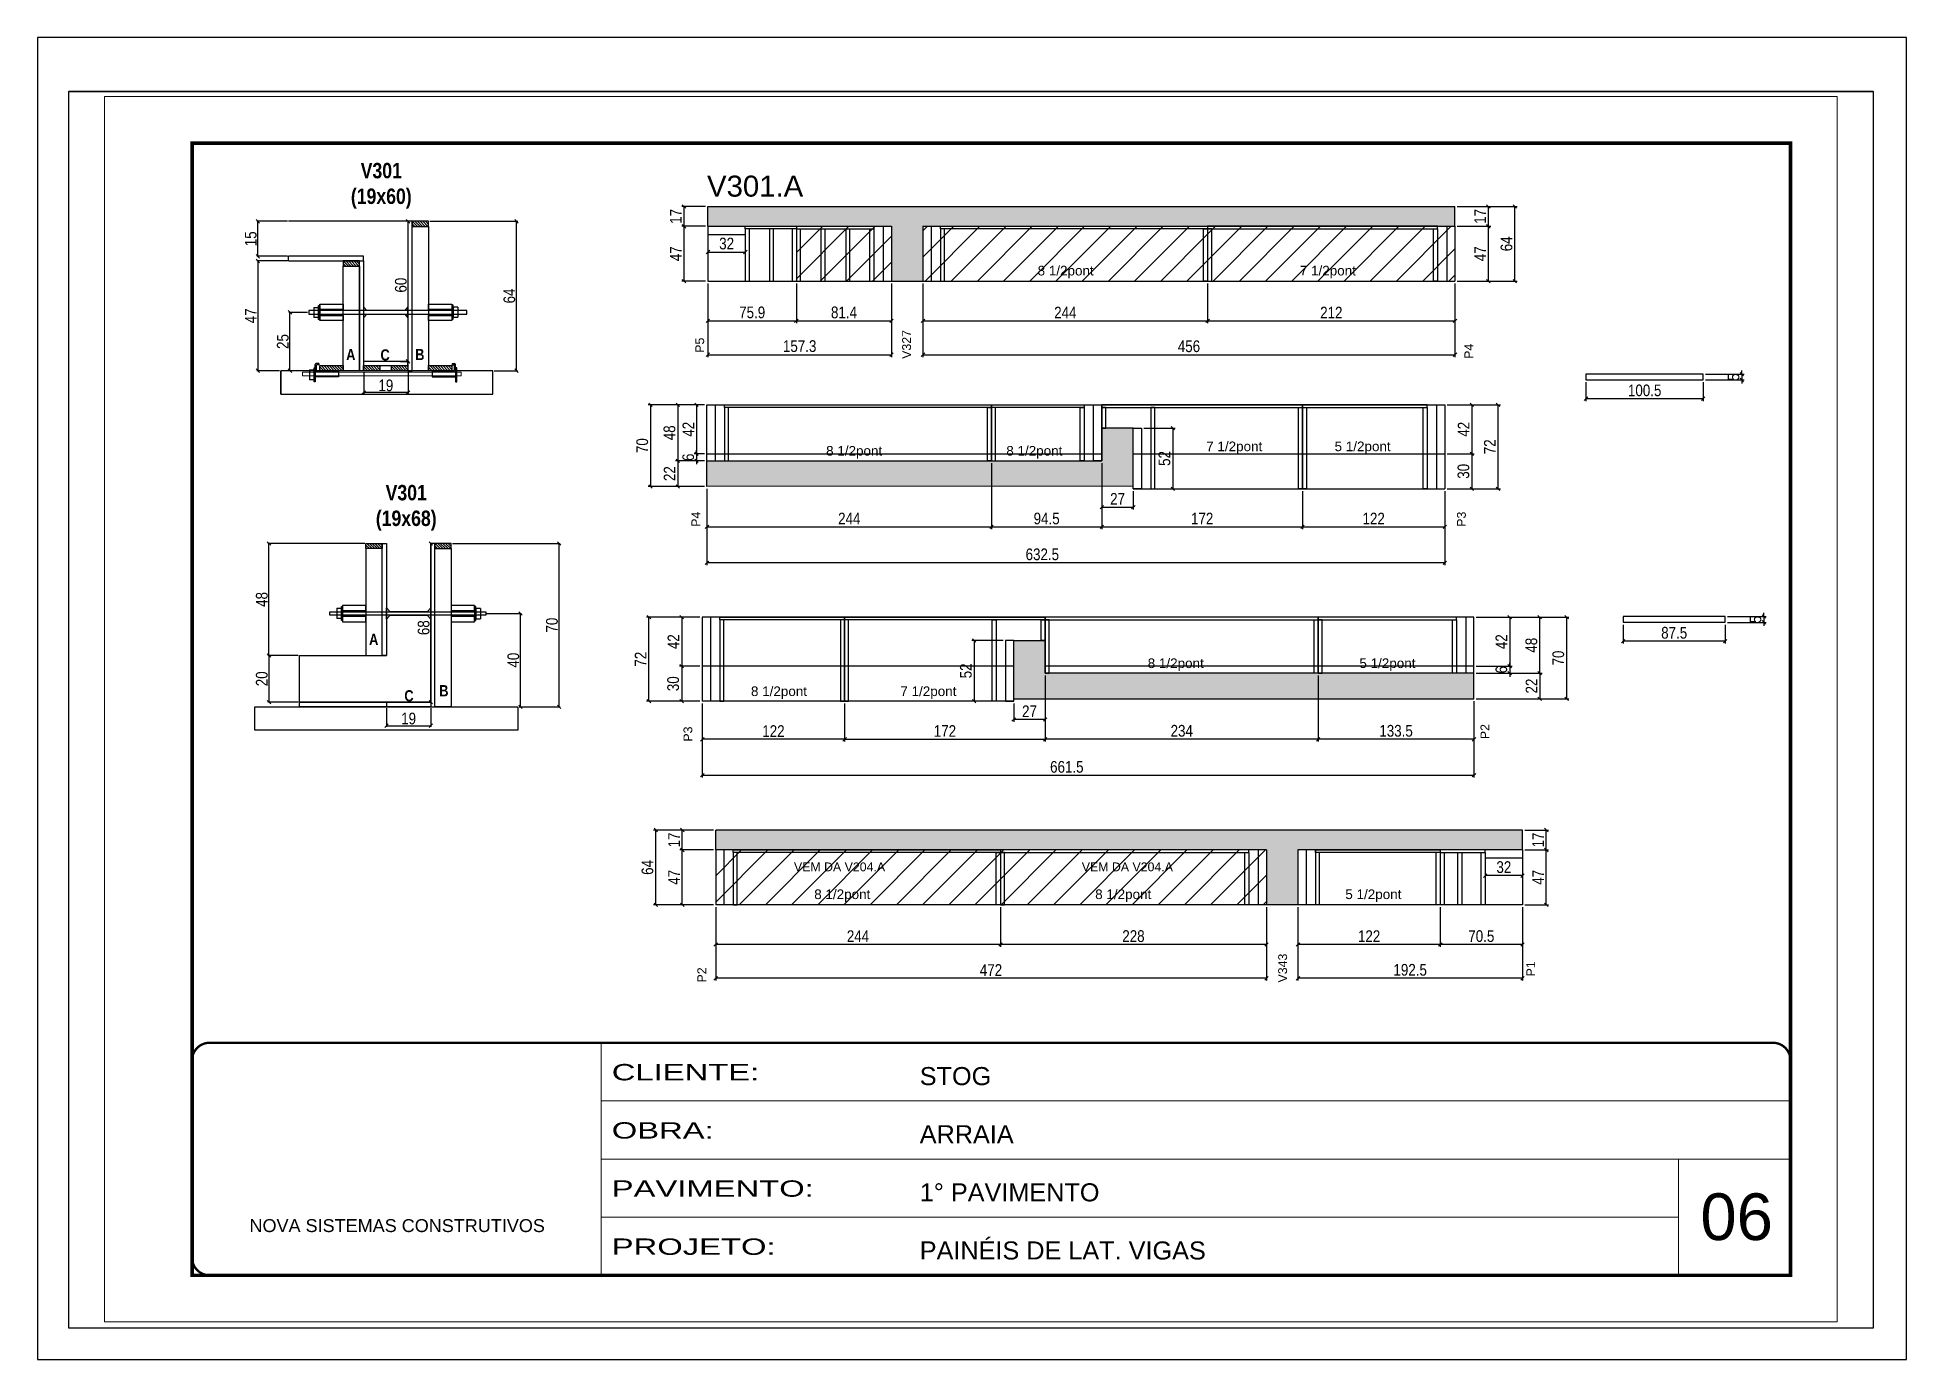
# Paper-space layout '01 (6)' of a CAD drawing. Extents: x -1 to 296, y 0 to 210.
# The model-space entities are those that its viewports show. They can reach past a viewport. Long polylines and large blocks are cut down to what shows.
import ezdxf

# ---------------------------------------------------------------- set-up
doc = ezdxf.new("R2010")
doc.units = 0
doc.linetypes.add('CONTINUO', pattern=[0])
doc.linetypes.add('DASHED', pattern=[0.75, 0.5, -0.25])
doc.layers.get('0').update_dxf_attribs({"linetype": 'CONTINUOUS'})
doc.layers.get('Defpoints').update_dxf_attribs({"linetype": 'CONTINUOUS'})
for name, color, linetype in [('1HACHURA MADEIRAS', 1, 'CONTINUOUS'), ('barrote', 251, 'CONTINUOUS'), ('COTA', 241, 'CONTINUOUS'), ('detalhes', 4, 'CONTINUOUS'), ('NOMENCLATURA', 7, 'CONTINUOUS'), ('Painéis', 200, 'CONTINUOUS'), ('PONTALETE', 7, 'CONTINUOUS'), ('presilha', 1, 'CONTINUOUS'), ('SARR_2.2x10', 60, 'CONTINUOUS'), ('SARR_2.2x7', 40, 'CONTINUOUS'), ('SARR_3.5x7', 81, 'CONTINUOUS'), ('Tubo de PVC', 51, 'CONTINUOUS')]:
    doc.layers.add(name, color=color, linetype=linetype)
for name, color, linetype, lineweight in [('CARIMBO', 255, 'CONTINUOUS', 9), ('CONCRETO', 251, 'CONTINUOUS', 25), ('Folhas', 255, 'CONTINUOUS', 9), ('REAPROVEITAMENTO', 251, 'CONTINUOUS', 9), ('SARRAFO DE PRESSAO', 251, 'DASHED', 9), ('SCO-___-LAJ', 2, 'CONTINUOUS', 0)]:
    doc.layers.add(name, color=color, linetype=linetype, lineweight=lineweight)
doc.styles.add('ARIAL', font='arial.ttf')
doc.styles.add('COTA TECNICA', font='techl___.ttf', dxfattribs={"height": 10})
doc.styles.add('COTA TECNICA 2X', font='techl___.ttf', dxfattribs={"height": 10})
doc.styles.add('TECNICA', font='techb___.ttf', dxfattribs={"height": 10})
doc.styles.add('Tecnologia', font='')
doc.styles.get('Tecnologia').set_extended_font_data('Forgotten Futurist')
doc.dimstyles.new('PAINEL', dxfattribs={"dimtxt": 10, "dimasz": 3, "dimexe": 3, "dimexo": 3, "dimgap": 3, "dimtad": 1, "dimdec": 1, "dimzin": 12, "dimdsep": 46, "dimtxsty": 'COTA TECNICA', "dimblk1": 'OBLIQUE', "dimblk2": 'OBLIQUE', "dimsah": 1, "dimcen": 0.9, "dimclrd": 4, "dimclre": 4, "dimclrt": 240, "dimadec": 1, "dimazin": 3, "dimtfac": 1, "dimtdec": 1, "dimtmove": 0, "dimatfit": 3, "dimfxl": 1, "dimtolj": 1, "dimtzin": 12, "dimarcsym": 0})
doc.dimstyles.new('SECAO', dxfattribs={"dimscale": 0.333333, "dimtxt": 5, "dimasz": 9, "dimexe": 3, "dimexo": 3, "dimgap": 3, "dimtad": 1, "dimdec": 1, "dimlfac": 0.5, "dimzin": 12, "dimdsep": 46, "dimtxsty": 'COTA TECNICA 2X', "dimblk1": 'OBLIQUE', "dimblk2": 'OBLIQUE', "dimsah": 1, "dimcen": 0.9, "dimclrd": 4, "dimclre": 4, "dimclrt": 240, "dimadec": 1, "dimazin": 3, "dimtfac": 1, "dimtdec": 1, "dimtmove": 0, "dimatfit": 3, "dimfxl": 1, "dimtolj": 1, "dimtzin": 12, "dimarcsym": 0})
pattern_1 = [(45, (61.479, 12.725), (-11.22532, 11.22532), [])]
pattern_2 = [(45, (-1393.143, -200.494), (-11.22532, 11.22532), [])]

psp = doc.layouts.new('01 (6)')

msp = doc.modelspace()

# ---------------------------------------------------------------- texts
at = {"layer": 'CARIMBO', "style": 'ARIAL'}
msp.add_text('06', height=40, dxfattribs=at).set_placement((7225.07, 12268.12))
at = {"layer": 'detalhes', "style": 'TECNICA'}
for s, p in [('A', (6064.28, 13022.03)), ('C', (6093.67, 13021.72)), ('B', (6123.41, 13022.03)), ('A', (6083.92, 12777.99)), ('C', (6114.16, 12729.67)), ('B', (6144.06, 12733.99))]:
    msp.add_text(s, height=9.6, dxfattribs=at).set_placement(p)
at = {"layer": 'NOMENCLATURA', "linetype": 'Continuous', "style": 'ARIAL'}
for s, height, p in [('V301.A', 18, (6373.58, 13162.15)), ('VEM DA V204.A', 7.5671, (6448.09, 12584.09)), ('VEM DA V204.A', 7.5671, (6694.82, 12584.09))]:
    msp.add_text(s, height=height, dxfattribs=at).set_placement(p)
for s, p in [('V327', (6548.43, 13023.17)), ('P5', (6371.11, 13028.39)), ('P4', (7030.33, 13023.17)), ('P4', (6367.76, 12879.31)), ('P3', (7023.99, 12879.31)), ('P3', (6361, 12695.19, 0)), ('P2', (7044.15, 12697.31)), ('P2', (6372.86, 12488.84, 0)), ('V343', (6870.77, 12488.84, 0)), ('P1', (7083.42, 12494.06, 0))]:
    msp.add_text(s, height=7.567, rotation=90, dxfattribs=at).set_placement(p)
at = {"layer": 'NOMENCLATURA', "char_height": 13.2, "attachment_point": 2, "style": 'TECNICA'}
for s, insert in [('V301\\P(19x60)', (6094.37, 13191.08)), ('V301\\P(19x68)', (6115.75, 12915.14))]:
    msp.add_mtext_dynamic_manual_height_columns(s, width=13.2, gutter_width=1, heights=[0], dxfattribs=dict(at, insert=insert))
at = {"layer": 'PONTALETE', "linetype": 'Continuous', "style": 'ARIAL'}
for s, p in [('8 1/2pont', (6656.96, 13094.62, 0)), ('7 1/2pont', (6881.71, 13094.62, 0)), ('8 1/2pont', (6475.68, 12940.25)), ('8 1/2pont', (6630.11, 12940.25)), ('7 1/2pont', (6801.47, 12944.05)), ('5 1/2pont', (6911.51, 12944.05)), ('8 1/2pont', (6751.32, 12758.24, 0)), ('5 1/2pont', (6932.77, 12758.24, 0)), ('8 1/2pont', (6411.25, 12734.24, 0)), ('7 1/2pont', (6539.31, 12734.24, 0)), ('8 1/2pont', (6465.49, 12560.29, 0)), ('8 1/2pont', (6706.32, 12560.29, 0)), ('5 1/2pont', (6920.72, 12560.29, 0))]:
    msp.add_text(s, height=8.25, dxfattribs=at).set_placement(p)

# ---------------------------------------------------------------- blocks, each defined once
blk = doc.blocks.new('9999999999')
at = {"color": 30, "linetype": 'CONTINUO'}
for p, q in [((98564.6, 34230.2), (98564.6, 34429.4)), ((98564.6, 34379.6), (99584, 34379.6)), ((98564.6, 34329.8), (99488, 34329.8)), ((99584, 34329.8), (99488, 34329.8)), ((99488, 34329.8), (99488, 34230.2)), ((98564.6, 34280), (99488, 34280))]:
    blk.add_line(p, q, dxfattribs=at)
at = {"color": 30, "linetype": 'CONTINUO', "const_width": 2}
blk.add_lwpolyline([(99584, 34230.2), (99584, 34414.4, 0.414214), (99569, 34429.4), (98229, 34429.4, 0.414214), (98214, 34414.4), (98214, 34245.2, 0.414214), (98229, 34230.2), (99584, 34230.2)], format="xyb", dxfattribs=at)
at = {"layer": 'Folhas'}
blk.add_lwpolyline([(98139, 34190.2), (99624, 34190.2), (99624, 35240.2), (98139, 35240.2)], close=True, dxfattribs=at)
at = {"layer": 'Folhas', "color": 30, "const_width": 3}
blk.add_lwpolyline([(98214, 34230.2), (99584, 34230.2), (99584, 35200.2), (98214, 35200.2)], close=True, dxfattribs=at)
at = {"color": 7, "linetype": 'Continuous', "ltscale": 5, "style": 'ARIAL'}
for s, height, p in [('STOG', 15.48, (98837.7, 34393.1)), ('ARRAIA', 15.48, (98837.7, 34343.3)), ('1° PAVIMENTO', 15.483, (98837.7, 34293.5)), ('NOVA SISTEMAS CONSTRUTIVOS', 11.059, (98263.2, 34267.2)), ('PAINÉIS DE LAT. VIGAS', 15.483, (98837.7, 34243.7))]:
    blk.add_text(s, height=height, dxfattribs=at).set_placement(p)
at = {"layer": 'Folhas', "color": 7, "style": 'Tecnologia', "width": 1.5}
for s, p in [('CLIENTE:', (98573.7, 34397.2)), ('OBRA:', (98573.7, 34347.3)), ('PAVIMENTO:', (98573.7, 34297.5)), ('PROJETO:', (98573.7, 34247.7))]:
    blk.add_text(s, height=14, dxfattribs=at).set_placement(p)
blk = doc.blocks.new('_Oblique')
at = {"color": 0, "linetype": 'ByBlock', "lineweight": -2}
blk.add_line((-0.5, -0.5), (0.5, 0.5), dxfattribs=at)
blk = doc.blocks.new('*D69')
at = {"layer": 'COTA', "color": 4, "lineweight": -2, "transparency": 16777216}
for p, q in [((6079.3, 13012), (6079.3, 12993.3)), ((6117.3, 13012), (6117.3, 12993.3)), ((6117.3, 12994.3), (6079.3, 12994.3))]:
    blk.add_line(p, q, dxfattribs=at)
at = {"layer": 'Defpoints', "color": 0, "transparency": 16777216}
for p in [(6079.3, 13013), (6117.3, 13013), (6079.3, 12994.3)]:
    blk.add_point(p, dxfattribs=at)
at = {"layer": 'COTA', "color": 4, "lineweight": -2, "transparency": 16777216, "xscale": 3, "yscale": 3, "zscale": 3, "rotation": 180}
blk.add_blockref('_Oblique', (6079.3, 12994.3), dxfattribs=at)
at = {"layer": 'COTA', "color": 4, "lineweight": -2, "transparency": 16777216, "xscale": 3, "yscale": 3, "zscale": 3}
blk.add_blockref('_Oblique', (6117.3, 12994.3), dxfattribs=at)
at = {"layer": 'COTA', "color": 240, "transparency": 16777216, "insert": (6098.3, 13000.4), "char_height": 10, "attachment_point": 5, "style": 'COTA TECNICA 2X'}
blk.add_mtext('\\A1;19', dxfattribs=at)
blk = doc.blocks.new('PRESILHA METÁLICA 1')
at = {"layer": 'presilha'}
for p, q in [((0, 13), (6, 13)), ((0, 13), (0, 0)), ((6, 0), (0, 0)), ((6, 15.5), (7.5, 15.5)), ((6, -2.5), (6, 15.5)), ((6, 13), (6, 0)), ((7.5, 10.6), (7.5, 19.9)), ((7.5, 15.5), (7.5, -2.5)), ((37.5, 4.1), (7.5, 4.1)), ((12, 21), (8.6, 21)), ((9, 11.6), (9, 18.9)), ((12, 19.5), (9.6, 19.5)), ((37.5, 11), (9.6, 11)), ((12, 21), (12, 19.5)), ((37.5, 11), (37.5, 4.1)), ((7.5, -2.5), (6, -2.5))]:
    blk.add_line(p, q, dxfattribs=at)
for centre, radius, start, end in [((8.6, 19.9), 1.14, 90, 180), ((9.6, 18.9), 0.57, 90, 180), ((9.6, 11.6), 0.57, 180, 270)]:
    blk.add_arc(centre, radius, start, end, dxfattribs=at)
blk = doc.blocks.new('PRESILHA METÁLICA 2')
at = {"layer": 'presilha'}
for p, q in [((-30.8, 13.5), (-30.8, 6.6)), ((-30.8, 13.5), (-2.8, 13.5)), ((-30.8, 6.6), (-0.8, 6.6)), ((-5.2, 23.5), (-5.2, 22)), ((-5.2, 23.5), (-1.9, 23.5)), ((-5.2, 22), (-2.8, 22)), ((-2.2, 14.1), (-2.2, 21.4)), ((0.8, 18), (-0.8, 18)), ((-0.8, 18), (-0.8, 0)), ((-0.8, 0), (0.8, 0)), ((-0.8, 14.6), (-0.8, 22.4)), ((0.8, 0), (0.8, 18))]:
    blk.add_line(p, q, dxfattribs=at)
for centre, radius, start, end in [((-2.8, 21.4), 0.57, 0, 90), ((-2.8, 14.1), 0.57, 270, 0), ((-1.9, 22.4), 1.14, 0, 90)]:
    blk.add_arc(centre, radius, start, end, dxfattribs=at)
blk = doc.blocks.new('*D70')
at = {"layer": 'COTA', "color": 4, "lineweight": -2, "transparency": 16777216}
for p, q in [((6014, 13107), (5987.6, 13107)), ((5988.6, 13107), (5988.6, 13013)), ((6007.2, 13013), (5987.6, 13013))]:
    blk.add_line(p, q, dxfattribs=at)
at = {"layer": 'Defpoints', "color": 0, "transparency": 16777216}
for p in [(6015, 13107), (5988.6, 13013), (6008.2, 13013)]:
    blk.add_point(p, dxfattribs=at)
at = {"layer": 'COTA', "color": 4, "lineweight": -2, "transparency": 16777216, "xscale": 3, "yscale": 3, "zscale": 3}
for p, rotation in [((5988.6, 13107), 90), ((5988.6, 13013), 270)]:
    blk.add_blockref('_Oblique', p, dxfattribs=dict(at, rotation=rotation))
at = {"layer": 'COTA', "color": 240, "transparency": 16777216, "insert": (5982.5, 13060), "char_height": 10, "attachment_point": 5, "rotation": 90, "style": 'COTA TECNICA 2X'}
blk.add_mtext('\\A1;47', dxfattribs=at)
blk = doc.blocks.new('*D71')
at = {"layer": 'COTA', "color": 4, "lineweight": -2, "transparency": 16777216}
for p, q in [((6117.3, 13021), (6117.3, 13141)), ((6110.8, 13021), (6118.3, 13021))]:
    blk.add_line(p, q, dxfattribs=at)
at = {"layer": 'Defpoints', "color": 0, "transparency": 16777216}
for p in [(6117.3, 13141), (6117.3, 13141), (6109.8, 13021)]:
    blk.add_point(p, dxfattribs=at)
at = {"layer": 'COTA', "color": 4, "lineweight": -2, "transparency": 16777216, "xscale": 3, "yscale": 3, "zscale": 3}
for p, rotation in [((6117.3, 13141), 90), ((6117.3, 13021), 270)]:
    blk.add_blockref('_Oblique', p, dxfattribs=dict(at, rotation=rotation))
at = {"layer": 'COTA', "color": 240, "transparency": 16777216, "insert": (6111.2, 13086.3), "char_height": 10, "attachment_point": 5, "rotation": 90, "style": 'COTA TECNICA 2X'}
blk.add_mtext('\\A1;60', dxfattribs=at)
blk = doc.blocks.new('*D72')
at = {"layer": 'COTA', "color": 4, "lineweight": -2, "transparency": 16777216}
for p, q in [((6014, 13141), (5987.6, 13141)), ((5988.6, 13111), (5988.6, 13141)), ((6014, 13111), (5987.6, 13111))]:
    blk.add_line(p, q, dxfattribs=at)
at = {"layer": 'Defpoints', "color": 0, "transparency": 16777216}
for p in [(5988.6, 13141), (6015, 13141), (6015, 13111)]:
    blk.add_point(p, dxfattribs=at)
at = {"layer": 'COTA', "color": 4, "lineweight": -2, "transparency": 16777216, "xscale": 3, "yscale": 3, "zscale": 3}
for p, rotation in [((5988.6, 13141), 90), ((5988.6, 13111), 270)]:
    blk.add_blockref('_Oblique', p, dxfattribs=dict(at, rotation=rotation))
at = {"layer": 'COTA', "color": 240, "transparency": 16777216, "insert": (5982.5, 13126), "char_height": 10, "attachment_point": 5, "rotation": 90, "style": 'COTA TECNICA 2X'}
blk.add_mtext('\\A1;15', dxfattribs=at)
blk = doc.blocks.new('*D73')
at = {"layer": 'COTA', "color": 4, "lineweight": -2, "transparency": 16777216}
for p, q in [((6135.9, 13141), (6211.3, 13141)), ((6210.3, 13013), (6210.3, 13141)), ((6191.1, 13013), (6211.3, 13013))]:
    blk.add_line(p, q, dxfattribs=at)
at = {"layer": 'Defpoints', "color": 0, "transparency": 16777216}
for p in [(6134.9, 13141), (6210.3, 13141), (6190.1, 13013)]:
    blk.add_point(p, dxfattribs=at)
at = {"layer": 'COTA', "color": 4, "lineweight": -2, "transparency": 16777216, "xscale": 3, "yscale": 3, "zscale": 3}
for p, rotation in [((6210.3, 13141), 90), ((6210.3, 13013), 270)]:
    blk.add_blockref('_Oblique', p, dxfattribs=dict(at, rotation=rotation))
at = {"layer": 'COTA', "color": 240, "transparency": 16777216, "insert": (6204.2, 13077), "char_height": 10, "attachment_point": 5, "rotation": 90, "style": 'COTA TECNICA 2X'}
blk.add_mtext('\\A1;64', dxfattribs=at)
blk = doc.blocks.new('*D74')
at = {"layer": 'COTA', "color": 4, "lineweight": -2, "transparency": 16777216}
for p, q in [((6031.2, 13063), (6015.1, 13063)), ((6016.1, 13013), (6016.1, 13063)), ((6040.7, 13013), (6015.1, 13013))]:
    blk.add_line(p, q, dxfattribs=at)
at = {"layer": 'Defpoints', "color": 0, "transparency": 16777216}
for p in [(6016.1, 13063), (6032.2, 13063), (6041.7, 13013)]:
    blk.add_point(p, dxfattribs=at)
at = {"layer": 'COTA', "color": 4, "lineweight": -2, "transparency": 16777216, "xscale": 3, "yscale": 3, "zscale": 3}
for p, rotation in [((6016.1, 13063), 90), ((6016.1, 13013), 270)]:
    blk.add_blockref('_Oblique', p, dxfattribs=dict(at, rotation=rotation))
at = {"layer": 'COTA', "color": 240, "transparency": 16777216, "insert": (6010, 13038), "char_height": 10, "attachment_point": 5, "rotation": 90, "style": 'COTA TECNICA 2X'}
blk.add_mtext('\\A1;25', dxfattribs=at)
blk = doc.blocks.new('*D77')
at = {"layer": 'COTA', "color": 4, "linetype": 'Continuous', "lineweight": -2, "transparency": 16777216}
for p, q in [((6374.3, 13087.7), (6374.3, 13053.8)), ((6450.2, 13087.7), (6450.2, 13053.8)), ((6374.3, 13055.8), (6450.2, 13055.8))]:
    blk.add_line(p, q, dxfattribs=at)
at = {"layer": 'Defpoints', "color": 0, "linetype": 'Continuous', "transparency": 16777216}
for p in [(6374.3, 13089.7), (6450.2, 13089.7), (6450.2, 13055.8)]:
    blk.add_point(p, dxfattribs=at)
at = {"layer": 'COTA', "color": 4, "linetype": 'Continuous', "lineweight": -2, "transparency": 16777216, "xscale": 3, "yscale": 3, "zscale": 3, "rotation": 180}
blk.add_blockref('_Oblique', (6374.3, 13055.8), dxfattribs=at)
at = {"layer": 'COTA', "color": 4, "linetype": 'Continuous', "lineweight": -2, "transparency": 16777216, "xscale": 3, "yscale": 3, "zscale": 3}
blk.add_blockref('_Oblique', (6450.2, 13055.8), dxfattribs=at)
at = {"layer": 'COTA', "color": 240, "linetype": 'Continuous', "transparency": 16777216, "insert": (6412.3, 13062.9), "char_height": 10, "attachment_point": 5, "style": 'COTA TECNICA'}
blk.add_mtext('\\A1;75.9', dxfattribs=at)
blk = doc.blocks.new('*D78')
at = {"layer": 'COTA', "color": 4, "linetype": 'Continuous', "lineweight": -2, "transparency": 16777216}
for p, q in [((6558.7, 13087.7), (6558.7, 13053.8)), ((6802.7, 13087.7), (6802.7, 13053.8)), ((6558.7, 13055.8), (6802.7, 13055.8))]:
    blk.add_line(p, q, dxfattribs=at)
at = {"layer": 'Defpoints', "color": 0, "linetype": 'Continuous', "transparency": 16777216}
for p in [(6558.7, 13089.7), (6802.7, 13089.7), (6802.7, 13055.8)]:
    blk.add_point(p, dxfattribs=at)
at = {"layer": 'COTA', "color": 4, "linetype": 'Continuous', "lineweight": -2, "transparency": 16777216, "xscale": 3, "yscale": 3, "zscale": 3, "rotation": 180}
blk.add_blockref('_Oblique', (6558.7, 13055.8), dxfattribs=at)
at = {"layer": 'COTA', "color": 4, "linetype": 'Continuous', "lineweight": -2, "transparency": 16777216, "xscale": 3, "yscale": 3, "zscale": 3}
blk.add_blockref('_Oblique', (6802.7, 13055.8), dxfattribs=at)
at = {"layer": 'COTA', "color": 240, "linetype": 'Continuous', "transparency": 16777216, "insert": (6680.7, 13062.8), "char_height": 10, "attachment_point": 5, "style": 'COTA TECNICA'}
blk.add_mtext('\\A1;244', dxfattribs=at)
blk = doc.blocks.new('*D79')
at = {"layer": 'COTA', "color": 4, "linetype": 'Continuous', "lineweight": -2, "transparency": 16777216}
for p, q in [((6802.7, 13087.7), (6802.7, 13053.8)), ((7014.7, 13087.7), (7014.7, 13053.8)), ((6802.7, 13055.8), (7014.7, 13055.8))]:
    blk.add_line(p, q, dxfattribs=at)
at = {"layer": 'Defpoints', "color": 0, "linetype": 'Continuous', "transparency": 16777216}
for p in [(6802.7, 13089.7), (7014.7, 13089.7), (7014.7, 13055.8)]:
    blk.add_point(p, dxfattribs=at)
at = {"layer": 'COTA', "color": 4, "linetype": 'Continuous', "lineweight": -2, "transparency": 16777216, "xscale": 3, "yscale": 3, "zscale": 3, "rotation": 180}
blk.add_blockref('_Oblique', (6802.7, 13055.8), dxfattribs=at)
at = {"layer": 'COTA', "color": 4, "linetype": 'Continuous', "lineweight": -2, "transparency": 16777216, "xscale": 3, "yscale": 3, "zscale": 3}
blk.add_blockref('_Oblique', (7014.7, 13055.8), dxfattribs=at)
at = {"layer": 'COTA', "color": 240, "linetype": 'Continuous', "transparency": 16777216, "insert": (6908.7, 13062.8), "char_height": 10, "attachment_point": 5, "style": 'COTA TECNICA'}
blk.add_mtext('\\A1;212', dxfattribs=at)
blk = doc.blocks.new('*D80')
at = {"layer": 'COTA', "color": 4, "linetype": 'Continuous', "lineweight": -2, "transparency": 16777216}
for p, q in [((6558.7, 13087.7), (6558.7, 13024.7)), ((7014.7, 13087.7), (7014.7, 13024.7)), ((6558.7, 13026.7), (7014.7, 13026.7))]:
    blk.add_line(p, q, dxfattribs=at)
at = {"layer": 'Defpoints', "color": 0, "linetype": 'Continuous', "transparency": 16777216}
for p in [(6558.7, 13089.7), (7014.7, 13089.7), (7014.7, 13026.7)]:
    blk.add_point(p, dxfattribs=at)
at = {"layer": 'COTA', "color": 4, "linetype": 'Continuous', "lineweight": -2, "transparency": 16777216, "xscale": 3, "yscale": 3, "zscale": 3, "rotation": 180}
blk.add_blockref('_Oblique', (6558.7, 13026.7), dxfattribs=at)
at = {"layer": 'COTA', "color": 4, "linetype": 'Continuous', "lineweight": -2, "transparency": 16777216, "xscale": 3, "yscale": 3, "zscale": 3}
blk.add_blockref('_Oblique', (7014.7, 13026.7), dxfattribs=at)
at = {"layer": 'COTA', "color": 240, "linetype": 'Continuous', "transparency": 16777216, "insert": (6786.7, 13033.9), "char_height": 10, "attachment_point": 5, "style": 'COTA TECNICA'}
blk.add_mtext('\\A1;456', dxfattribs=at)
blk = doc.blocks.new('*D81')
at = {"layer": 'COTA', "color": 4, "linetype": 'Continuous', "lineweight": -2, "transparency": 16777216}
for p, q in [((7016.7, 13136.7), (7045.3, 13136.7)), ((7043.3, 13089.7), (7043.3, 13136.7)), ((7016.7, 13089.7), (7045.3, 13089.7))]:
    blk.add_line(p, q, dxfattribs=at)
at = {"layer": 'Defpoints', "color": 0, "linetype": 'Continuous', "transparency": 16777216}
for p in [(7014.7, 13136.7), (7043.3, 13136.7), (7014.7, 13089.7)]:
    blk.add_point(p, dxfattribs=at)
at = {"layer": 'COTA', "color": 4, "linetype": 'Continuous', "lineweight": -2, "transparency": 16777216, "xscale": 3, "yscale": 3, "zscale": 3}
for p, rotation in [((7043.3, 13136.7), 90), ((7043.3, 13089.7), 270)]:
    blk.add_blockref('_Oblique', p, dxfattribs=dict(at, rotation=rotation))
at = {"layer": 'COTA', "color": 240, "linetype": 'Continuous', "transparency": 16777216, "insert": (7036.3, 13113.2), "char_height": 10, "attachment_point": 5, "rotation": 90, "style": 'COTA TECNICA'}
blk.add_mtext('\\A1;47', dxfattribs=at)
blk = doc.blocks.new('*D82')
at = {"layer": 'COTA', "color": 4, "linetype": 'Continuous', "lineweight": -2, "transparency": 16777216}
for p, q in [((7016.7, 13153.7), (7045.3, 13153.7)), ((7043.3, 13136.7), (7043.3, 13153.7)), ((7016.7, 13136.7), (7045.3, 13136.7))]:
    blk.add_line(p, q, dxfattribs=at)
at = {"layer": 'Defpoints', "color": 0, "linetype": 'Continuous', "transparency": 16777216}
for p in [(7014.7, 13153.7), (7043.3, 13153.7), (7014.7, 13136.7)]:
    blk.add_point(p, dxfattribs=at)
at = {"layer": 'COTA', "color": 4, "linetype": 'Continuous', "lineweight": -2, "transparency": 16777216, "xscale": 3, "yscale": 3, "zscale": 3}
for p, rotation in [((7043.3, 13153.7), 90), ((7043.3, 13136.7), 270)]:
    blk.add_blockref('_Oblique', p, dxfattribs=dict(at, rotation=rotation))
at = {"layer": 'COTA', "color": 240, "linetype": 'Continuous', "transparency": 16777216, "insert": (7036.3, 13145.2), "char_height": 10, "attachment_point": 5, "rotation": 90, "style": 'COTA TECNICA'}
blk.add_mtext('\\A1;17', dxfattribs=at)
blk = doc.blocks.new('*D83')
at = {"layer": 'COTA', "color": 4, "linetype": 'Continuous', "lineweight": -2, "transparency": 16777216}
for p, q in [((7016.7, 13153.7), (7068, 13153.7)), ((7066, 13089.7), (7066, 13153.7)), ((7016.7, 13089.7), (7068, 13089.7))]:
    blk.add_line(p, q, dxfattribs=at)
at = {"layer": 'Defpoints', "color": 0, "linetype": 'Continuous', "transparency": 16777216}
for p in [(7014.7, 13153.7), (7066, 13153.7), (7014.7, 13089.7)]:
    blk.add_point(p, dxfattribs=at)
at = {"layer": 'COTA', "color": 4, "linetype": 'Continuous', "lineweight": -2, "transparency": 16777216, "xscale": 3, "yscale": 3, "zscale": 3}
for p, rotation in [((7066, 13153.7), 90), ((7066, 13089.7), 270)]:
    blk.add_blockref('_Oblique', p, dxfattribs=dict(at, rotation=rotation))
at = {"layer": 'COTA', "color": 240, "linetype": 'Continuous', "transparency": 16777216, "insert": (7058.9, 13121.7), "char_height": 10, "attachment_point": 5, "rotation": 90, "style": 'COTA TECNICA'}
blk.add_mtext('\\A1;64', dxfattribs=at)
blk = doc.blocks.new('*D84')
at = {"layer": 'COTA', "color": 4, "linetype": 'Continuous', "lineweight": -2, "transparency": 16777216}
for p, q in [((6372.3, 13136.7), (6351.9, 13136.7)), ((6353.9, 13089.7), (6353.9, 13136.7)), ((6372.3, 13089.7), (6351.9, 13089.7))]:
    blk.add_line(p, q, dxfattribs=at)
at = {"layer": 'Defpoints', "color": 0, "linetype": 'Continuous', "transparency": 16777216}
for p in [(6353.9, 13136.7), (6374.3, 13136.7), (6374.3, 13089.7)]:
    blk.add_point(p, dxfattribs=at)
at = {"layer": 'COTA', "color": 4, "linetype": 'Continuous', "lineweight": -2, "transparency": 16777216, "xscale": 3, "yscale": 3, "zscale": 3}
for p, rotation in [((6353.9, 13136.7), 90), ((6353.9, 13089.7), 270)]:
    blk.add_blockref('_Oblique', p, dxfattribs=dict(at, rotation=rotation))
at = {"layer": 'COTA', "color": 240, "linetype": 'Continuous', "transparency": 16777216, "insert": (6346.8, 13113.2), "char_height": 10, "attachment_point": 5, "rotation": 90, "style": 'COTA TECNICA'}
blk.add_mtext('\\A1;47', dxfattribs=at)
blk = doc.blocks.new('*D85')
at = {"layer": 'COTA', "color": 4, "linetype": 'Continuous', "lineweight": -2, "transparency": 16777216}
for p, q in [((6372.3, 13153.7), (6351.9, 13153.7)), ((6353.9, 13136.7), (6353.9, 13153.7)), ((6370.3, 13136.7), (6351.9, 13136.7))]:
    blk.add_line(p, q, dxfattribs=at)
at = {"layer": 'Defpoints', "color": 0, "linetype": 'Continuous', "transparency": 16777216}
for p in [(6353.9, 13153.7), (6374.3, 13153.7), (6372.3, 13136.7)]:
    blk.add_point(p, dxfattribs=at)
at = {"layer": 'COTA', "color": 4, "linetype": 'Continuous', "lineweight": -2, "transparency": 16777216, "xscale": 3, "yscale": 3, "zscale": 3}
for p, rotation in [((6353.9, 13153.7), 90), ((6353.9, 13136.7), 270)]:
    blk.add_blockref('_Oblique', p, dxfattribs=dict(at, rotation=rotation))
at = {"layer": 'COTA', "color": 240, "linetype": 'Continuous', "transparency": 16777216, "insert": (6346.8, 13145.2), "char_height": 10, "attachment_point": 5, "rotation": 90, "style": 'COTA TECNICA'}
blk.add_mtext('\\A1;17', dxfattribs=at)
blk = doc.blocks.new('*D76')
at = {"layer": 'COTA', "color": 4, "linetype": 'Continuous', "lineweight": -2, "transparency": 16777216}
for p, q in [((6450.2, 13087.7), (6450.2, 13053.8)), ((6531.7, 13087.7), (6531.7, 13053.8)), ((6450.2, 13055.8), (6531.7, 13055.8))]:
    blk.add_line(p, q, dxfattribs=at)
at = {"layer": 'Defpoints', "color": 0, "linetype": 'Continuous', "transparency": 16777216}
for p in [(6450.2, 13089.7), (6531.7, 13089.7), (6531.7, 13055.8)]:
    blk.add_point(p, dxfattribs=at)
at = {"layer": 'COTA', "color": 4, "linetype": 'Continuous', "lineweight": -2, "transparency": 16777216, "xscale": 3, "yscale": 3, "zscale": 3, "rotation": 180}
blk.add_blockref('_Oblique', (6450.2, 13055.8), dxfattribs=at)
at = {"layer": 'COTA', "color": 4, "linetype": 'Continuous', "lineweight": -2, "transparency": 16777216, "xscale": 3, "yscale": 3, "zscale": 3}
blk.add_blockref('_Oblique', (6531.7, 13055.8), dxfattribs=at)
at = {"layer": 'COTA', "color": 240, "linetype": 'Continuous', "transparency": 16777216, "insert": (6491, 13062.9), "char_height": 10, "attachment_point": 5, "style": 'COTA TECNICA'}
blk.add_mtext('\\A1;81.4', dxfattribs=at)
blk = doc.blocks.new('*D86')
at = {"layer": 'COTA', "color": 4, "linetype": 'Continuous', "lineweight": -2, "transparency": 16777216}
for p, q in [((6374.3, 13087.7), (6374.3, 13024.7)), ((6531.7, 13087.7), (6531.7, 13024.7)), ((6374.3, 13026.7), (6531.7, 13026.7))]:
    blk.add_line(p, q, dxfattribs=at)
at = {"layer": 'Defpoints', "color": 0, "linetype": 'Continuous', "transparency": 16777216}
for p in [(6374.3, 13089.7), (6531.7, 13089.7), (6531.7, 13026.7)]:
    blk.add_point(p, dxfattribs=at)
at = {"layer": 'COTA', "color": 4, "linetype": 'Continuous', "lineweight": -2, "transparency": 16777216, "xscale": 3, "yscale": 3, "zscale": 3, "rotation": 180}
blk.add_blockref('_Oblique', (6374.3, 13026.7), dxfattribs=at)
at = {"layer": 'COTA', "color": 4, "linetype": 'Continuous', "lineweight": -2, "transparency": 16777216, "xscale": 3, "yscale": 3, "zscale": 3}
blk.add_blockref('_Oblique', (6531.7, 13026.7), dxfattribs=at)
at = {"layer": 'COTA', "color": 240, "linetype": 'Continuous', "transparency": 16777216, "insert": (6453, 13034), "char_height": 10, "attachment_point": 5, "style": 'COTA TECNICA'}
blk.add_mtext('\\A1;157.3', dxfattribs=at)
blk = doc.blocks.new('*D87')
at = {"layer": 'COTA', "color": 4, "linetype": 'Continuous', "lineweight": -2, "transparency": 16777216}
for p, q in [((6374.4, 13127.7), (6374.4, 13112.7)), ((6406.4, 13127.7), (6406.4, 13112.7)), ((6374.4, 13114.7), (6406.4, 13114.7))]:
    blk.add_line(p, q, dxfattribs=at)
at = {"layer": 'Defpoints', "color": 0, "linetype": 'Continuous', "transparency": 16777216}
for p in [(6374.4, 13129.7), (6406.4, 13129.7), (6406.4, 13114.7)]:
    blk.add_point(p, dxfattribs=at)
at = {"layer": 'COTA', "color": 4, "linetype": 'Continuous', "lineweight": -2, "transparency": 16777216, "xscale": 3, "yscale": 3, "zscale": 3, "rotation": 180}
blk.add_blockref('_Oblique', (6374.4, 13114.7), dxfattribs=at)
at = {"layer": 'COTA', "color": 4, "linetype": 'Continuous', "lineweight": -2, "transparency": 16777216, "xscale": 3, "yscale": 3, "zscale": 3}
blk.add_blockref('_Oblique', (6406.4, 13114.7), dxfattribs=at)
at = {"layer": 'COTA', "color": 240, "linetype": 'Continuous', "transparency": 16777216, "insert": (6390.4, 13121.9), "char_height": 10, "attachment_point": 5, "style": 'COTA TECNICA'}
blk.add_mtext('\\A1;32', dxfattribs=at)
blk = doc.blocks.new('*D88')
at = {"layer": 'COTA', "color": 4, "lineweight": -2, "transparency": 16777216}
for p, q in [((6023.2, 12769), (5997.1, 12769)), ((5998.1, 12769), (5998.1, 12729)), ((6023.2, 12729), (5997.1, 12729))]:
    blk.add_line(p, q, dxfattribs=at)
at = {"layer": 'Defpoints', "color": 0, "transparency": 16777216}
for p in [(6024.2, 12769), (5998.1, 12729), (6024.2, 12729)]:
    blk.add_point(p, dxfattribs=at)
at = {"layer": 'COTA', "color": 4, "lineweight": -2, "transparency": 16777216, "xscale": 3, "yscale": 3, "zscale": 3}
for p, rotation in [((5998.1, 12769), 90), ((5998.1, 12729), 270)]:
    blk.add_blockref('_Oblique', p, dxfattribs=dict(at, rotation=rotation))
at = {"layer": 'COTA', "color": 240, "transparency": 16777216, "insert": (5992, 12749), "char_height": 10, "attachment_point": 5, "rotation": 90, "style": 'COTA TECNICA 2X'}
blk.add_mtext('\\A1;20', dxfattribs=at)
blk = doc.blocks.new('*D89')
at = {"layer": 'COTA', "color": 4, "lineweight": -2, "transparency": 16777216}
for p, q in [((6080.2, 12865), (5997.1, 12865)), ((5998.1, 12769), (5998.1, 12865)), ((6023.2, 12769), (5997.1, 12769))]:
    blk.add_line(p, q, dxfattribs=at)
at = {"layer": 'Defpoints', "color": 0, "transparency": 16777216}
for p in [(5998.1, 12865), (6081.2, 12865), (6024.2, 12769)]:
    blk.add_point(p, dxfattribs=at)
at = {"layer": 'COTA', "color": 4, "lineweight": -2, "transparency": 16777216, "xscale": 3, "yscale": 3, "zscale": 3}
for p, rotation in [((5998.1, 12865), 90), ((5998.1, 12769), 270)]:
    blk.add_blockref('_Oblique', p, dxfattribs=dict(at, rotation=rotation))
at = {"layer": 'COTA', "color": 240, "transparency": 16777216, "insert": (5992, 12817), "char_height": 10, "attachment_point": 5, "rotation": 90, "style": 'COTA TECNICA 2X'}
blk.add_mtext('\\A1;48', dxfattribs=at)
blk = doc.blocks.new('*D90')
at = {"layer": 'COTA', "color": 4, "lineweight": -2, "transparency": 16777216}
for p, q in [((6098.8, 12724), (6098.8, 12707.8)), ((6136.8, 12724), (6136.8, 12707.8)), ((6098.8, 12708.8), (6136.8, 12708.8))]:
    blk.add_line(p, q, dxfattribs=at)
at = {"layer": 'Defpoints', "color": 0, "transparency": 16777216}
for p in [(6098.8, 12725), (6136.8, 12725), (6136.8, 12708.8)]:
    blk.add_point(p, dxfattribs=at)
at = {"layer": 'COTA', "color": 4, "lineweight": -2, "transparency": 16777216, "xscale": 3, "yscale": 3, "zscale": 3, "rotation": 180}
blk.add_blockref('_Oblique', (6098.8, 12708.8), dxfattribs=at)
at = {"layer": 'COTA', "color": 4, "lineweight": -2, "transparency": 16777216, "xscale": 3, "yscale": 3, "zscale": 3}
blk.add_blockref('_Oblique', (6136.8, 12708.8), dxfattribs=at)
at = {"layer": 'COTA', "color": 240, "transparency": 16777216, "insert": (6117.8, 12714.9), "char_height": 10, "attachment_point": 5, "style": 'COTA TECNICA 2X'}
blk.add_mtext('\\A1;19', dxfattribs=at)
blk = doc.blocks.new('*D91')
at = {"layer": 'COTA', "color": 4, "lineweight": -2, "transparency": 16777216}
for p, q in [((6155.4, 12865), (6247.8, 12865)), ((6246.8, 12725), (6246.8, 12865)), ((6212.5, 12725), (6247.8, 12725))]:
    blk.add_line(p, q, dxfattribs=at)
at = {"layer": 'Defpoints', "color": 0, "transparency": 16777216}
for p in [(6154.4, 12865), (6246.8, 12865), (6211.5, 12725)]:
    blk.add_point(p, dxfattribs=at)
at = {"layer": 'COTA', "color": 4, "lineweight": -2, "transparency": 16777216, "xscale": 3, "yscale": 3, "zscale": 3}
for p, rotation in [((6246.8, 12865), 90), ((6246.8, 12725), 270)]:
    blk.add_blockref('_Oblique', p, dxfattribs=dict(at, rotation=rotation))
at = {"layer": 'COTA', "color": 240, "transparency": 16777216, "insert": (6240.7, 12795), "char_height": 10, "attachment_point": 5, "rotation": 90, "style": 'COTA TECNICA 2X'}
blk.add_mtext('\\A1;70', dxfattribs=at)
blk = doc.blocks.new('*D92')
at = {"layer": 'COTA', "color": 4, "lineweight": -2, "transparency": 16777216}
for p, q in [((6184.9, 12805), (6214.7, 12805)), ((6213.7, 12725), (6213.7, 12805)), ((6212.5, 12725), (6214.7, 12725))]:
    blk.add_line(p, q, dxfattribs=at)
at = {"layer": 'Defpoints', "color": 0, "transparency": 16777216}
for p in [(6183.9, 12805), (6213.7, 12805), (6211.5, 12725)]:
    blk.add_point(p, dxfattribs=at)
at = {"layer": 'COTA', "color": 4, "lineweight": -2, "transparency": 16777216, "xscale": 3, "yscale": 3, "zscale": 3}
for p, rotation in [((6213.7, 12805), 90), ((6213.7, 12725), 270)]:
    blk.add_blockref('_Oblique', p, dxfattribs=dict(at, rotation=rotation))
at = {"layer": 'COTA', "color": 240, "transparency": 16777216, "insert": (6207.6, 12765), "char_height": 10, "attachment_point": 5, "rotation": 90, "style": 'COTA TECNICA 2X'}
blk.add_mtext('\\A1;40', dxfattribs=at)
blk = doc.blocks.new('*D93')
at = {"layer": 'COTA', "color": 4, "lineweight": -2, "transparency": 16777216}
blk.add_line((6136.8, 12729), (6136.8, 12865), dxfattribs=at)
at = {"layer": 'Defpoints', "color": 0, "transparency": 16777216}
for p in [(6136.8, 12865), (6136.8, 12865), (6136.8, 12729)]:
    blk.add_point(p, dxfattribs=at)
at = {"layer": 'COTA', "color": 4, "lineweight": -2, "transparency": 16777216, "xscale": 3, "yscale": 3, "zscale": 3}
for p, rotation in [((6136.8, 12865), 90), ((6136.8, 12729), 270)]:
    blk.add_blockref('_Oblique', p, dxfattribs=dict(at, rotation=rotation))
at = {"layer": 'COTA', "color": 240, "transparency": 16777216, "insert": (6130.7, 12792.8), "char_height": 10, "attachment_point": 5, "rotation": 90, "style": 'COTA TECNICA 2X'}
blk.add_mtext('\\A1;68', dxfattribs=at)
blk = doc.blocks.new('*D94')
at = {"layer": 'COTA', "color": 4, "linetype": 'Continuous', "lineweight": -2, "transparency": 16777216}
for p, q in [((7008, 12983.8), (7053.6, 12983.8)), ((7051.6, 12911.8), (7051.6, 12983.8)), ((7008, 12911.8), (7053.6, 12911.8))]:
    blk.add_line(p, q, dxfattribs=at)
at = {"layer": 'Defpoints', "color": 0, "linetype": 'Continuous', "transparency": 16777216}
for p in [(7006, 12983.8), (7051.6, 12983.8), (7006, 12911.8)]:
    blk.add_point(p, dxfattribs=at)
at = {"layer": 'COTA', "color": 4, "linetype": 'Continuous', "lineweight": -2, "transparency": 16777216, "xscale": 3, "yscale": 3, "zscale": 3}
for p, rotation in [((7051.6, 12983.8), 90), ((7051.6, 12911.8), 270)]:
    blk.add_blockref('_Oblique', p, dxfattribs=dict(at, rotation=rotation))
at = {"layer": 'COTA', "color": 240, "linetype": 'Continuous', "transparency": 16777216, "insert": (7044.6, 12947.8), "char_height": 10, "attachment_point": 5, "rotation": 90, "style": 'COTA TECNICA'}
blk.add_mtext('\\A1;72', dxfattribs=at)
blk = doc.blocks.new('*D95')
at = {"layer": 'COTA', "color": 4, "linetype": 'Continuous', "lineweight": -2, "transparency": 16777216}
for p, q in [((6748, 12963.8), (6774.8, 12963.8)), ((6772.8, 12963.8), (6772.8, 12911.8)), ((6748, 12911.8), (6774.8, 12911.8))]:
    blk.add_line(p, q, dxfattribs=at)
at = {"layer": 'Defpoints', "color": 0, "linetype": 'Continuous', "transparency": 16777216}
for p in [(6746, 12963.8), (6746, 12911.8), (6772.8, 12911.8)]:
    blk.add_point(p, dxfattribs=at)
at = {"layer": 'COTA', "color": 4, "linetype": 'Continuous', "lineweight": -2, "transparency": 16777216, "xscale": 3, "yscale": 3, "zscale": 3}
for p, rotation in [((6772.8, 12963.8), 90), ((6772.8, 12911.8), 270)]:
    blk.add_blockref('_Oblique', p, dxfattribs=dict(at, rotation=rotation))
at = {"layer": 'COTA', "color": 240, "linetype": 'Continuous', "transparency": 16777216, "insert": (6765.7, 12937.8), "char_height": 10, "attachment_point": 5, "rotation": 90, "style": 'COTA TECNICA'}
blk.add_mtext('\\A1;52', dxfattribs=at)
blk = doc.blocks.new('*D96')
at = {"layer": 'COTA', "color": 4, "linetype": 'Continuous', "lineweight": -2, "transparency": 16777216}
for p, q in [((6712, 12933.8), (6712, 12894.1)), ((6739, 12909.8), (6739, 12894.1)), ((6712, 12896.1), (6739, 12896.1))]:
    blk.add_line(p, q, dxfattribs=at)
at = {"layer": 'Defpoints', "color": 0, "linetype": 'Continuous', "transparency": 16777216}
for p in [(6712, 12935.8), (6739, 12911.8), (6739, 12896.1)]:
    blk.add_point(p, dxfattribs=at)
at = {"layer": 'COTA', "color": 4, "linetype": 'Continuous', "lineweight": -2, "transparency": 16777216, "xscale": 3, "yscale": 3, "zscale": 3, "rotation": 180}
blk.add_blockref('_Oblique', (6712, 12896.1), dxfattribs=at)
at = {"layer": 'COTA', "color": 4, "linetype": 'Continuous', "lineweight": -2, "transparency": 16777216, "xscale": 3, "yscale": 3, "zscale": 3}
blk.add_blockref('_Oblique', (6739, 12896.1), dxfattribs=at)
at = {"layer": 'COTA', "color": 240, "linetype": 'Continuous', "transparency": 16777216, "insert": (6725.5, 12903.2), "char_height": 10, "attachment_point": 5, "style": 'COTA TECNICA'}
blk.add_mtext('\\A1;27', dxfattribs=at)
blk = doc.blocks.new('*D97')
at = {"layer": 'COTA', "color": 4, "linetype": 'Continuous', "lineweight": -2, "transparency": 16777216}
for p, q in [((6617.5, 12933.8), (6617.5, 12877.2)), ((6373.5, 12911.8), (6373.5, 12877.2)), ((6373.5, 12879.2), (6617.5, 12879.2))]:
    blk.add_line(p, q, dxfattribs=at)
at = {"layer": 'Defpoints', "color": 0, "linetype": 'Continuous', "transparency": 16777216}
for p in [(6617.5, 12935.8), (6373.5, 12913.8), (6617.5, 12879.2)]:
    blk.add_point(p, dxfattribs=at)
at = {"layer": 'COTA', "color": 4, "linetype": 'Continuous', "lineweight": -2, "transparency": 16777216, "xscale": 3, "yscale": 3, "zscale": 3, "rotation": 180}
blk.add_blockref('_Oblique', (6373.5, 12879.2), dxfattribs=at)
at = {"layer": 'COTA', "color": 4, "linetype": 'Continuous', "lineweight": -2, "transparency": 16777216, "xscale": 3, "yscale": 3, "zscale": 3}
blk.add_blockref('_Oblique', (6617.5, 12879.2), dxfattribs=at)
at = {"layer": 'COTA', "color": 240, "linetype": 'Continuous', "transparency": 16777216, "insert": (6495.5, 12886.3), "char_height": 10, "attachment_point": 5, "style": 'COTA TECNICA'}
blk.add_mtext('\\A1;244', dxfattribs=at)
blk = doc.blocks.new('*D98')
at = {"layer": 'COTA', "color": 4, "linetype": 'Continuous', "lineweight": -2, "transparency": 16777216}
for p, q in [((6617.5, 12933.8), (6617.5, 12877.2)), ((6712, 12911.8), (6712, 12877.2)), ((6617.5, 12879.2), (6712, 12879.2))]:
    blk.add_line(p, q, dxfattribs=at)
at = {"layer": 'Defpoints', "color": 0, "linetype": 'Continuous', "transparency": 16777216}
for p in [(6617.5, 12935.8), (6712, 12913.8), (6712, 12879.2)]:
    blk.add_point(p, dxfattribs=at)
at = {"layer": 'COTA', "color": 4, "linetype": 'Continuous', "lineweight": -2, "transparency": 16777216, "xscale": 3, "yscale": 3, "zscale": 3, "rotation": 180}
blk.add_blockref('_Oblique', (6617.5, 12879.2), dxfattribs=at)
at = {"layer": 'COTA', "color": 4, "linetype": 'Continuous', "lineweight": -2, "transparency": 16777216, "xscale": 3, "yscale": 3, "zscale": 3}
blk.add_blockref('_Oblique', (6712, 12879.2), dxfattribs=at)
at = {"layer": 'COTA', "color": 240, "linetype": 'Continuous', "transparency": 16777216, "insert": (6664.7, 12886.3), "char_height": 10, "attachment_point": 5, "style": 'COTA TECNICA'}
blk.add_mtext('\\A1;94.5', dxfattribs=at)
blk = doc.blocks.new('*D99')
at = {"layer": 'COTA', "color": 4, "linetype": 'Continuous', "lineweight": -2, "transparency": 16777216}
for p, q in [((6884, 12909.8), (6884, 12877.2)), ((7006, 12909.8), (7006, 12877.2)), ((6884, 12879.2), (7006, 12879.2))]:
    blk.add_line(p, q, dxfattribs=at)
at = {"layer": 'Defpoints', "color": 0, "linetype": 'Continuous', "transparency": 16777216}
for p in [(6884, 12911.8), (7006, 12911.8), (7006, 12879.2)]:
    blk.add_point(p, dxfattribs=at)
at = {"layer": 'COTA', "color": 4, "linetype": 'Continuous', "lineweight": -2, "transparency": 16777216, "xscale": 3, "yscale": 3, "zscale": 3, "rotation": 180}
blk.add_blockref('_Oblique', (6884, 12879.2), dxfattribs=at)
at = {"layer": 'COTA', "color": 4, "linetype": 'Continuous', "lineweight": -2, "transparency": 16777216, "xscale": 3, "yscale": 3, "zscale": 3}
blk.add_blockref('_Oblique', (7006, 12879.2), dxfattribs=at)
at = {"layer": 'COTA', "color": 240, "linetype": 'Continuous', "transparency": 16777216, "insert": (6945, 12886.3), "char_height": 10, "attachment_point": 5, "style": 'COTA TECNICA'}
blk.add_mtext('\\A1;122', dxfattribs=at)
blk = doc.blocks.new('*D100')
at = {"layer": 'COTA', "color": 4, "linetype": 'Continuous', "lineweight": -2, "transparency": 16777216}
for p, q in [((6373.5, 12911.8), (6373.5, 12846.4)), ((7006, 12909.8), (7006, 12846.4)), ((7006, 12848.4), (6373.5, 12848.4))]:
    blk.add_line(p, q, dxfattribs=at)
at = {"layer": 'Defpoints', "color": 0, "linetype": 'Continuous', "transparency": 16777216}
for p in [(6373.5, 12913.8), (7006, 12911.8), (6373.5, 12848.4)]:
    blk.add_point(p, dxfattribs=at)
at = {"layer": 'COTA', "color": 4, "linetype": 'Continuous', "lineweight": -2, "transparency": 16777216, "xscale": 3, "yscale": 3, "zscale": 3, "rotation": 180}
blk.add_blockref('_Oblique', (6373.5, 12848.4), dxfattribs=at)
at = {"layer": 'COTA', "color": 4, "linetype": 'Continuous', "lineweight": -2, "transparency": 16777216, "xscale": 3, "yscale": 3, "zscale": 3}
blk.add_blockref('_Oblique', (7006, 12848.4), dxfattribs=at)
at = {"layer": 'COTA', "color": 240, "linetype": 'Continuous', "transparency": 16777216, "insert": (6661, 12855.6), "char_height": 10, "attachment_point": 5, "style": 'COTA TECNICA'}
blk.add_mtext('\\A1;632.5', dxfattribs=at)
blk = doc.blocks.new('*D101')
at = {"layer": 'COTA', "color": 4, "linetype": 'Continuous', "lineweight": -2, "transparency": 16777216}
for p, q in [((7002.1, 12553.4), (7002.1, 12519.4)), ((7072.6, 12553.4), (7072.6, 12519.4)), ((7072.6, 12521.4), (7002.1, 12521.4))]:
    blk.add_line(p, q, dxfattribs=at)
at = {"layer": 'Defpoints', "color": 0, "linetype": 'Continuous', "transparency": 16777216}
for p in [(7002.1, 12555.4), (7072.6, 12555.4), (7002.1, 12521.4)]:
    blk.add_point(p, dxfattribs=at)
at = {"layer": 'COTA', "color": 4, "linetype": 'Continuous', "lineweight": -2, "transparency": 16777216, "xscale": 3, "yscale": 3, "zscale": 3, "rotation": 180}
blk.add_blockref('_Oblique', (7002.1, 12521.4), dxfattribs=at)
at = {"layer": 'COTA', "color": 4, "linetype": 'Continuous', "lineweight": -2, "transparency": 16777216, "xscale": 3, "yscale": 3, "zscale": 3}
blk.add_blockref('_Oblique', (7072.6, 12521.4), dxfattribs=at)
at = {"layer": 'COTA', "color": 240, "linetype": 'Continuous', "transparency": 16777216, "insert": (7037.3, 12528.5), "char_height": 10, "attachment_point": 5, "style": 'COTA TECNICA'}
blk.add_mtext('\\A1;70.5', dxfattribs=at)
blk = doc.blocks.new('*D102')
at = {"layer": 'COTA', "color": 4, "linetype": 'Continuous', "lineweight": -2, "transparency": 16777216}
for p, q in [((6625.1, 12553.4), (6625.1, 12519.4)), ((6853.1, 12553.4), (6853.1, 12519.4)), ((6853.1, 12521.4), (6625.1, 12521.4))]:
    blk.add_line(p, q, dxfattribs=at)
at = {"layer": 'Defpoints', "color": 0, "linetype": 'Continuous', "transparency": 16777216}
for p in [(6625.1, 12555.4), (6853.1, 12555.4), (6625.1, 12521.4)]:
    blk.add_point(p, dxfattribs=at)
at = {"layer": 'COTA', "color": 4, "linetype": 'Continuous', "lineweight": -2, "transparency": 16777216, "xscale": 3, "yscale": 3, "zscale": 3, "rotation": 180}
blk.add_blockref('_Oblique', (6625.1, 12521.4), dxfattribs=at)
at = {"layer": 'COTA', "color": 4, "linetype": 'Continuous', "lineweight": -2, "transparency": 16777216, "xscale": 3, "yscale": 3, "zscale": 3}
blk.add_blockref('_Oblique', (6853.1, 12521.4), dxfattribs=at)
at = {"layer": 'COTA', "color": 240, "linetype": 'Continuous', "transparency": 16777216, "insert": (6739.1, 12528.5), "char_height": 10, "attachment_point": 5, "style": 'COTA TECNICA'}
blk.add_mtext('\\A1;228', dxfattribs=at)
blk = doc.blocks.new('*D103')
at = {"layer": 'COTA', "color": 4, "linetype": 'Continuous', "lineweight": -2, "transparency": 16777216}
for p, q in [((6381, 12553.4), (6381, 12519.4)), ((6625.1, 12553.4), (6625.1, 12519.4)), ((6625.1, 12521.4), (6381, 12521.4))]:
    blk.add_line(p, q, dxfattribs=at)
at = {"layer": 'Defpoints', "color": 0, "linetype": 'Continuous', "transparency": 16777216}
for p in [(6381, 12555.4), (6625.1, 12555.4), (6381, 12521.4)]:
    blk.add_point(p, dxfattribs=at)
at = {"layer": 'COTA', "color": 4, "linetype": 'Continuous', "lineweight": -2, "transparency": 16777216, "xscale": 3, "yscale": 3, "zscale": 3, "rotation": 180}
blk.add_blockref('_Oblique', (6381, 12521.4), dxfattribs=at)
at = {"layer": 'COTA', "color": 4, "linetype": 'Continuous', "lineweight": -2, "transparency": 16777216, "xscale": 3, "yscale": 3, "zscale": 3}
blk.add_blockref('_Oblique', (6625.1, 12521.4), dxfattribs=at)
at = {"layer": 'COTA', "color": 240, "linetype": 'Continuous', "transparency": 16777216, "insert": (6503, 12528.5), "char_height": 10, "attachment_point": 5, "style": 'COTA TECNICA'}
blk.add_mtext('\\A1;244', dxfattribs=at)
blk = doc.blocks.new('*D104')
at = {"layer": 'COTA', "color": 4, "linetype": 'Continuous', "lineweight": -2, "transparency": 16777216}
for p, q in [((6381, 12553.4), (6381, 12490.4)), ((6853.1, 12553.4), (6853.1, 12490.4)), ((6853.1, 12492.4), (6381, 12492.4))]:
    blk.add_line(p, q, dxfattribs=at)
at = {"layer": 'Defpoints', "color": 0, "linetype": 'Continuous', "transparency": 16777216}
for p in [(6381, 12555.4), (6853.1, 12555.4), (6381, 12492.4)]:
    blk.add_point(p, dxfattribs=at)
at = {"layer": 'COTA', "color": 4, "linetype": 'Continuous', "lineweight": -2, "transparency": 16777216, "xscale": 3, "yscale": 3, "zscale": 3, "rotation": 180}
blk.add_blockref('_Oblique', (6381, 12492.4), dxfattribs=at)
at = {"layer": 'COTA', "color": 4, "linetype": 'Continuous', "lineweight": -2, "transparency": 16777216, "xscale": 3, "yscale": 3, "zscale": 3}
blk.add_blockref('_Oblique', (6853.1, 12492.4), dxfattribs=at)
at = {"layer": 'COTA', "color": 240, "linetype": 'Continuous', "transparency": 16777216, "insert": (6617, 12499.5), "char_height": 10, "attachment_point": 5, "style": 'COTA TECNICA'}
blk.add_mtext('\\A1;472', dxfattribs=at)
blk = doc.blocks.new('*D105')
at = {"layer": 'COTA', "color": 4, "linetype": 'Continuous', "lineweight": -2, "transparency": 16777216}
for p, q in [((6379, 12602.4), (6350.4, 12602.4)), ((6352.4, 12555.4), (6352.4, 12602.4)), ((6379, 12555.4), (6350.4, 12555.4))]:
    blk.add_line(p, q, dxfattribs=at)
at = {"layer": 'Defpoints', "color": 0, "linetype": 'Continuous', "transparency": 16777216}
for p in [(6352.4, 12602.4), (6381, 12602.4), (6381, 12555.4)]:
    blk.add_point(p, dxfattribs=at)
at = {"layer": 'COTA', "color": 4, "linetype": 'Continuous', "lineweight": -2, "transparency": 16777216, "xscale": 3, "yscale": 3, "zscale": 3}
for p, rotation in [((6352.4, 12602.4), 90), ((6352.4, 12555.4), 270)]:
    blk.add_blockref('_Oblique', p, dxfattribs=dict(at, rotation=rotation))
at = {"layer": 'COTA', "color": 240, "linetype": 'Continuous', "transparency": 16777216, "insert": (6345.3, 12578.9), "char_height": 10, "attachment_point": 5, "rotation": 90, "style": 'COTA TECNICA'}
blk.add_mtext('\\A1;47', dxfattribs=at)
blk = doc.blocks.new('*D106')
at = {"layer": 'COTA', "color": 4, "linetype": 'Continuous', "lineweight": -2, "transparency": 16777216}
for p, q in [((6379, 12619.4), (6350.4, 12619.4)), ((6352.4, 12602.4), (6352.4, 12619.4)), ((6379, 12602.4), (6350.4, 12602.4))]:
    blk.add_line(p, q, dxfattribs=at)
at = {"layer": 'Defpoints', "color": 0, "linetype": 'Continuous', "transparency": 16777216}
for p in [(6352.4, 12619.4), (6381, 12619.4), (6381, 12602.4)]:
    blk.add_point(p, dxfattribs=at)
at = {"layer": 'COTA', "color": 4, "linetype": 'Continuous', "lineweight": -2, "transparency": 16777216, "xscale": 3, "yscale": 3, "zscale": 3}
for p, rotation in [((6352.4, 12619.4), 90), ((6352.4, 12602.4), 270)]:
    blk.add_blockref('_Oblique', p, dxfattribs=dict(at, rotation=rotation))
at = {"layer": 'COTA', "color": 240, "linetype": 'Continuous', "transparency": 16777216, "insert": (6345.3, 12610.9), "char_height": 10, "attachment_point": 5, "rotation": 90, "style": 'COTA TECNICA'}
blk.add_mtext('\\A1;17', dxfattribs=at)
blk = doc.blocks.new('*D107')
at = {"layer": 'COTA', "color": 4, "linetype": 'Continuous', "lineweight": -2, "transparency": 16777216}
for p, q in [((6379, 12619.4), (6327.7, 12619.4)), ((6329.7, 12555.4), (6329.7, 12619.4)), ((6379, 12555.4), (6327.7, 12555.4))]:
    blk.add_line(p, q, dxfattribs=at)
at = {"layer": 'Defpoints', "color": 0, "linetype": 'Continuous', "transparency": 16777216}
for p in [(6329.7, 12619.4), (6381, 12619.4), (6381, 12555.4)]:
    blk.add_point(p, dxfattribs=at)
at = {"layer": 'COTA', "color": 4, "linetype": 'Continuous', "lineweight": -2, "transparency": 16777216, "xscale": 3, "yscale": 3, "zscale": 3}
for p, rotation in [((6329.7, 12619.4), 90), ((6329.7, 12555.4), 270)]:
    blk.add_blockref('_Oblique', p, dxfattribs=dict(at, rotation=rotation))
at = {"layer": 'COTA', "color": 240, "linetype": 'Continuous', "transparency": 16777216, "insert": (6322.6, 12587.4), "char_height": 10, "attachment_point": 5, "rotation": 90, "style": 'COTA TECNICA'}
blk.add_mtext('\\A1;64', dxfattribs=at)
blk = doc.blocks.new('*D108')
at = {"layer": 'COTA', "color": 4, "linetype": 'Continuous', "lineweight": -2, "transparency": 16777216}
for p, q in [((7074.6, 12602.4), (7095, 12602.4)), ((7093, 12555.4), (7093, 12602.4)), ((7074.6, 12555.4), (7095, 12555.4))]:
    blk.add_line(p, q, dxfattribs=at)
at = {"layer": 'Defpoints', "color": 0, "linetype": 'Continuous', "transparency": 16777216}
for p in [(7072.6, 12602.4), (7093, 12602.4), (7072.6, 12555.4)]:
    blk.add_point(p, dxfattribs=at)
at = {"layer": 'COTA', "color": 4, "linetype": 'Continuous', "lineweight": -2, "transparency": 16777216, "xscale": 3, "yscale": 3, "zscale": 3}
for p, rotation in [((7093, 12602.4), 90), ((7093, 12555.4), 270)]:
    blk.add_blockref('_Oblique', p, dxfattribs=dict(at, rotation=rotation))
at = {"layer": 'COTA', "color": 240, "linetype": 'Continuous', "transparency": 16777216, "insert": (7086, 12578.9), "char_height": 10, "attachment_point": 5, "rotation": 90, "style": 'COTA TECNICA'}
blk.add_mtext('\\A1;47', dxfattribs=at)
blk = doc.blocks.new('*D109')
at = {"layer": 'COTA', "color": 4, "linetype": 'Continuous', "lineweight": -2, "transparency": 16777216}
for p, q in [((7074.6, 12619.4), (7095, 12619.4)), ((7093, 12602.4), (7093, 12619.4)), ((7076.6, 12602.4), (7095, 12602.4))]:
    blk.add_line(p, q, dxfattribs=at)
at = {"layer": 'Defpoints', "color": 0, "linetype": 'Continuous', "transparency": 16777216}
for p in [(7072.6, 12619.4), (7093, 12619.4), (7074.6, 12602.4)]:
    blk.add_point(p, dxfattribs=at)
at = {"layer": 'COTA', "color": 4, "linetype": 'Continuous', "lineweight": -2, "transparency": 16777216, "xscale": 3, "yscale": 3, "zscale": 3}
for p, rotation in [((7093, 12619.4), 90), ((7093, 12602.4), 270)]:
    blk.add_blockref('_Oblique', p, dxfattribs=dict(at, rotation=rotation))
at = {"layer": 'COTA', "color": 240, "linetype": 'Continuous', "transparency": 16777216, "insert": (7086, 12610.9), "char_height": 10, "attachment_point": 5, "rotation": 90, "style": 'COTA TECNICA'}
blk.add_mtext('\\A1;17', dxfattribs=at)
blk = doc.blocks.new('*D110')
at = {"layer": 'COTA', "color": 4, "linetype": 'Continuous', "lineweight": -2, "transparency": 16777216}
for p, q in [((6880.1, 12553.4), (6880.1, 12519.4)), ((7002.1, 12553.4), (7002.1, 12519.4)), ((7002.1, 12521.4), (6880.1, 12521.4))]:
    blk.add_line(p, q, dxfattribs=at)
at = {"layer": 'Defpoints', "color": 0, "linetype": 'Continuous', "transparency": 16777216}
for p in [(6880.1, 12555.4), (7002.1, 12555.4), (6880.1, 12521.4)]:
    blk.add_point(p, dxfattribs=at)
at = {"layer": 'COTA', "color": 4, "linetype": 'Continuous', "lineweight": -2, "transparency": 16777216, "xscale": 3, "yscale": 3, "zscale": 3, "rotation": 180}
blk.add_blockref('_Oblique', (6880.1, 12521.4), dxfattribs=at)
at = {"layer": 'COTA', "color": 4, "linetype": 'Continuous', "lineweight": -2, "transparency": 16777216, "xscale": 3, "yscale": 3, "zscale": 3}
blk.add_blockref('_Oblique', (7002.1, 12521.4), dxfattribs=at)
at = {"layer": 'COTA', "color": 240, "linetype": 'Continuous', "transparency": 16777216, "insert": (6941.1, 12528.5), "char_height": 10, "attachment_point": 5, "style": 'COTA TECNICA'}
blk.add_mtext('\\A1;122', dxfattribs=at)
blk = doc.blocks.new('*D112')
at = {"layer": 'COTA', "color": 4, "linetype": 'Continuous', "lineweight": -2, "transparency": 16777216}
for p, q in [((6880.1, 12553.4), (6880.1, 12490.4)), ((7072.6, 12553.4), (7072.6, 12490.4)), ((7072.6, 12492.4), (6880.1, 12492.4))]:
    blk.add_line(p, q, dxfattribs=at)
at = {"layer": 'Defpoints', "color": 0, "linetype": 'Continuous', "transparency": 16777216}
for p in [(6880.1, 12555.4), (7072.6, 12555.4), (6880.1, 12492.4)]:
    blk.add_point(p, dxfattribs=at)
at = {"layer": 'COTA', "color": 4, "linetype": 'Continuous', "lineweight": -2, "transparency": 16777216, "xscale": 3, "yscale": 3, "zscale": 3, "rotation": 180}
blk.add_blockref('_Oblique', (6880.1, 12492.4), dxfattribs=at)
at = {"layer": 'COTA', "color": 4, "linetype": 'Continuous', "lineweight": -2, "transparency": 16777216, "xscale": 3, "yscale": 3, "zscale": 3}
blk.add_blockref('_Oblique', (7072.6, 12492.4), dxfattribs=at)
at = {"layer": 'COTA', "color": 240, "linetype": 'Continuous', "transparency": 16777216, "insert": (6976.3, 12499.6), "char_height": 10, "attachment_point": 5, "style": 'COTA TECNICA'}
blk.add_mtext('\\A1;192.5', dxfattribs=at)
blk = doc.blocks.new('*D111')
at = {"layer": 'COTA', "color": 4, "linetype": 'Continuous', "lineweight": -2, "transparency": 16777216}
for p, q in [((7040.6, 12593.4), (7040.6, 12578.4)), ((7072.6, 12593.4), (7072.6, 12578.4)), ((7072.6, 12580.4), (7040.6, 12580.4))]:
    blk.add_line(p, q, dxfattribs=at)
at = {"layer": 'Defpoints', "color": 0, "linetype": 'Continuous', "transparency": 16777216}
for p in [(7040.6, 12595.4), (7072.6, 12595.4), (7040.6, 12580.4)]:
    blk.add_point(p, dxfattribs=at)
at = {"layer": 'COTA', "color": 4, "linetype": 'Continuous', "lineweight": -2, "transparency": 16777216, "xscale": 3, "yscale": 3, "zscale": 3, "rotation": 180}
blk.add_blockref('_Oblique', (7040.6, 12580.4), dxfattribs=at)
at = {"layer": 'COTA', "color": 4, "linetype": 'Continuous', "lineweight": -2, "transparency": 16777216, "xscale": 3, "yscale": 3, "zscale": 3}
blk.add_blockref('_Oblique', (7072.6, 12580.4), dxfattribs=at)
at = {"layer": 'COTA', "color": 240, "linetype": 'Continuous', "transparency": 16777216, "insert": (7056.6, 12587.6), "char_height": 10, "attachment_point": 5, "style": 'COTA TECNICA'}
blk.add_mtext('\\A1;32', dxfattribs=at)
blk = doc.blocks.new('*D119')
at = {"layer": 'COTA', "color": 4, "linetype": 'Continuous', "lineweight": -2, "transparency": 16777216}
for p, q in [((6367.5, 12801.8), (6321.8, 12801.8)), ((6323.8, 12729.8), (6323.8, 12801.8)), ((6367.5, 12729.8), (6321.8, 12729.8))]:
    blk.add_line(p, q, dxfattribs=at)
at = {"layer": 'Defpoints', "color": 0, "linetype": 'Continuous', "transparency": 16777216}
for p in [(6323.8, 12801.8), (6369.5, 12801.8), (6369.5, 12729.8)]:
    blk.add_point(p, dxfattribs=at)
at = {"layer": 'COTA', "color": 4, "linetype": 'Continuous', "lineweight": -2, "transparency": 16777216, "xscale": 3, "yscale": 3, "zscale": 3}
for p, rotation in [((6323.8, 12801.8), 90), ((6323.8, 12729.8), 270)]:
    blk.add_blockref('_Oblique', p, dxfattribs=dict(at, rotation=rotation))
at = {"layer": 'COTA', "color": 240, "linetype": 'Continuous', "transparency": 16777216, "insert": (6316.7, 12765.8), "char_height": 10, "attachment_point": 5, "rotation": 90, "style": 'COTA TECNICA'}
blk.add_mtext('\\A1;72', dxfattribs=at)
blk = doc.blocks.new('*D113')
at = {"layer": 'COTA', "color": 4, "linetype": 'Continuous', "lineweight": -2, "transparency": 16777216}
for p, q in [((6627.5, 12781.8), (6600.6, 12781.8)), ((6602.6, 12781.8), (6602.6, 12729.8)), ((6627.5, 12729.8), (6600.6, 12729.8))]:
    blk.add_line(p, q, dxfattribs=at)
at = {"layer": 'Defpoints', "color": 0, "linetype": 'Continuous', "transparency": 16777216}
for p in [(6629.5, 12781.8), (6602.6, 12729.8), (6629.5, 12729.8)]:
    blk.add_point(p, dxfattribs=at)
at = {"layer": 'COTA', "color": 4, "linetype": 'Continuous', "lineweight": -2, "transparency": 16777216, "xscale": 3, "yscale": 3, "zscale": 3}
for p, rotation in [((6602.6, 12781.8), 90), ((6602.6, 12729.8), 270)]:
    blk.add_blockref('_Oblique', p, dxfattribs=dict(at, rotation=rotation))
at = {"layer": 'COTA', "color": 240, "linetype": 'Continuous', "transparency": 16777216, "insert": (6595.5, 12755.8), "char_height": 10, "attachment_point": 5, "rotation": 90, "style": 'COTA TECNICA'}
blk.add_mtext('\\A1;52', dxfattribs=at)
blk = doc.blocks.new('*D118')
at = {"layer": 'COTA', "color": 4, "linetype": 'Continuous', "lineweight": -2, "transparency": 16777216}
for p, q in [((6663.5, 12751.8), (6663.5, 12712.1)), ((6636.5, 12727.8), (6636.5, 12712.1)), ((6663.5, 12714.1), (6636.5, 12714.1))]:
    blk.add_line(p, q, dxfattribs=at)
at = {"layer": 'Defpoints', "color": 0, "linetype": 'Continuous', "transparency": 16777216}
for p in [(6663.5, 12753.8), (6636.5, 12729.8), (6636.5, 12714.1)]:
    blk.add_point(p, dxfattribs=at)
at = {"layer": 'COTA', "color": 4, "linetype": 'Continuous', "lineweight": -2, "transparency": 16777216, "xscale": 3, "yscale": 3, "zscale": 3, "rotation": 180}
blk.add_blockref('_Oblique', (6636.5, 12714.1), dxfattribs=at)
at = {"layer": 'COTA', "color": 4, "linetype": 'Continuous', "lineweight": -2, "transparency": 16777216, "xscale": 3, "yscale": 3, "zscale": 3}
blk.add_blockref('_Oblique', (6663.5, 12714.1), dxfattribs=at)
at = {"layer": 'COTA', "color": 240, "linetype": 'Continuous', "transparency": 16777216, "insert": (6650, 12721.2), "char_height": 10, "attachment_point": 5, "style": 'COTA TECNICA'}
blk.add_mtext('\\A1;27', dxfattribs=at)
blk = doc.blocks.new('*D114')
at = {"layer": 'COTA', "color": 4, "linetype": 'Continuous', "lineweight": -2, "transparency": 16777216}
for p, q in [((6897.5, 12751.8), (6897.5, 12695.2)), ((7031, 12729.8), (7031, 12695.2)), ((7031, 12697.2), (6897.5, 12697.2))]:
    blk.add_line(p, q, dxfattribs=at)
at = {"layer": 'Defpoints', "color": 0, "linetype": 'Continuous', "transparency": 16777216}
for p in [(6897.5, 12753.8), (7031, 12731.8), (6897.5, 12697.2)]:
    blk.add_point(p, dxfattribs=at)
at = {"layer": 'COTA', "color": 4, "linetype": 'Continuous', "lineweight": -2, "transparency": 16777216, "xscale": 3, "yscale": 3, "zscale": 3, "rotation": 180}
blk.add_blockref('_Oblique', (6897.5, 12697.2), dxfattribs=at)
at = {"layer": 'COTA', "color": 4, "linetype": 'Continuous', "lineweight": -2, "transparency": 16777216, "xscale": 3, "yscale": 3, "zscale": 3}
blk.add_blockref('_Oblique', (7031, 12697.2), dxfattribs=at)
at = {"layer": 'COTA', "color": 240, "linetype": 'Continuous', "transparency": 16777216, "insert": (6964.2, 12704.4), "char_height": 10, "attachment_point": 5, "style": 'COTA TECNICA'}
blk.add_mtext('\\A1;133.5', dxfattribs=at)
blk = doc.blocks.new('*D115')
at = {"layer": 'COTA', "color": 4, "linetype": 'Continuous', "lineweight": -2, "transparency": 16777216}
for p, q in [((6897.5, 12751.8), (6897.5, 12695.2)), ((6663.5, 12729.8), (6663.5, 12695.2)), ((6897.5, 12697.2), (6663.5, 12697.2))]:
    blk.add_line(p, q, dxfattribs=at)
at = {"layer": 'Defpoints', "color": 0, "linetype": 'Continuous', "transparency": 16777216}
for p in [(6897.5, 12753.8), (6663.5, 12731.8), (6663.5, 12697.2)]:
    blk.add_point(p, dxfattribs=at)
at = {"layer": 'COTA', "color": 4, "linetype": 'Continuous', "lineweight": -2, "transparency": 16777216, "xscale": 3, "yscale": 3, "zscale": 3, "rotation": 180}
blk.add_blockref('_Oblique', (6663.5, 12697.2), dxfattribs=at)
at = {"layer": 'COTA', "color": 4, "linetype": 'Continuous', "lineweight": -2, "transparency": 16777216, "xscale": 3, "yscale": 3, "zscale": 3}
blk.add_blockref('_Oblique', (6897.5, 12697.2), dxfattribs=at)
at = {"layer": 'COTA', "color": 240, "linetype": 'Continuous', "transparency": 16777216, "insert": (6780.5, 12704.4), "char_height": 10, "attachment_point": 5, "style": 'COTA TECNICA'}
blk.add_mtext('\\A1;234', dxfattribs=at)
blk = doc.blocks.new('*D116')
at = {"layer": 'COTA', "color": 4, "linetype": 'Continuous', "lineweight": -2, "transparency": 16777216}
for p, q in [((6369.5, 12727.8), (6369.5, 12695.2)), ((6491.5, 12727.8), (6491.5, 12695.2)), ((6491.5, 12697.2), (6369.5, 12697.2))]:
    blk.add_line(p, q, dxfattribs=at)
at = {"layer": 'Defpoints', "color": 0, "linetype": 'Continuous', "transparency": 16777216}
for p in [(6369.5, 12729.8), (6491.5, 12729.8), (6369.5, 12697.2)]:
    blk.add_point(p, dxfattribs=at)
at = {"layer": 'COTA', "color": 4, "linetype": 'Continuous', "lineweight": -2, "transparency": 16777216, "xscale": 3, "yscale": 3, "zscale": 3, "rotation": 180}
blk.add_blockref('_Oblique', (6369.5, 12697.2), dxfattribs=at)
at = {"layer": 'COTA', "color": 4, "linetype": 'Continuous', "lineweight": -2, "transparency": 16777216, "xscale": 3, "yscale": 3, "zscale": 3}
blk.add_blockref('_Oblique', (6491.5, 12697.2), dxfattribs=at)
at = {"layer": 'COTA', "color": 240, "linetype": 'Continuous', "transparency": 16777216, "insert": (6430.5, 12704.2), "char_height": 10, "attachment_point": 5, "style": 'COTA TECNICA'}
blk.add_mtext('\\A1;122', dxfattribs=at)
blk = doc.blocks.new('*D117')
at = {"layer": 'COTA', "color": 4, "linetype": 'Continuous', "lineweight": -2, "transparency": 16777216}
for p, q in [((6369.5, 12727.8), (6369.5, 12664.4)), ((7031, 12729.8), (7031, 12664.4)), ((6369.5, 12666.4), (7031, 12666.4))]:
    blk.add_line(p, q, dxfattribs=at)
at = {"layer": 'Defpoints', "color": 0, "linetype": 'Continuous', "transparency": 16777216}
for p in [(6369.5, 12729.8), (7031, 12731.8), (7031, 12666.4)]:
    blk.add_point(p, dxfattribs=at)
at = {"layer": 'COTA', "color": 4, "linetype": 'Continuous', "lineweight": -2, "transparency": 16777216, "xscale": 3, "yscale": 3, "zscale": 3, "rotation": 180}
blk.add_blockref('_Oblique', (6369.5, 12666.4), dxfattribs=at)
at = {"layer": 'COTA', "color": 4, "linetype": 'Continuous', "lineweight": -2, "transparency": 16777216, "xscale": 3, "yscale": 3, "zscale": 3}
blk.add_blockref('_Oblique', (7031, 12666.4), dxfattribs=at)
at = {"layer": 'COTA', "color": 240, "linetype": 'Continuous', "transparency": 16777216, "insert": (6682, 12673.5), "char_height": 10, "attachment_point": 5, "style": 'COTA TECNICA'}
blk.add_mtext('\\A1;661.5', dxfattribs=at)
blk = doc.blocks.new('*D120')
at = {"layer": 'COTA', "color": 4, "linetype": 'Continuous', "lineweight": -2, "transparency": 16777216}
for p, q in [((6663.5, 12751.8), (6663.5, 12695.2)), ((6491.5, 12727.8), (6491.5, 12695.2)), ((6491.5, 12697.2), (6663.5, 12697.2))]:
    blk.add_line(p, q, dxfattribs=at)
at = {"layer": 'Defpoints', "color": 0, "linetype": 'Continuous', "transparency": 16777216}
for p in [(6663.5, 12753.8), (6491.5, 12729.8), (6663.5, 12697.2)]:
    blk.add_point(p, dxfattribs=at)
at = {"layer": 'COTA', "color": 4, "linetype": 'Continuous', "lineweight": -2, "transparency": 16777216, "xscale": 3, "yscale": 3, "zscale": 3, "rotation": 180}
blk.add_blockref('_Oblique', (6491.5, 12697.2), dxfattribs=at)
at = {"layer": 'COTA', "color": 4, "linetype": 'Continuous', "lineweight": -2, "transparency": 16777216, "xscale": 3, "yscale": 3, "zscale": 3}
blk.add_blockref('_Oblique', (6663.5, 12697.2), dxfattribs=at)
at = {"layer": 'COTA', "color": 240, "linetype": 'Continuous', "transparency": 16777216, "insert": (6577.5, 12704.3), "char_height": 10, "attachment_point": 5, "style": 'COTA TECNICA'}
blk.add_mtext('\\A1;172', dxfattribs=at)
blk = doc.blocks.new('*D121')
at = {"layer": 'COTA', "color": 4, "linetype": 'Continuous', "lineweight": -2, "transparency": 16777216}
for p, q in [((6712, 12933.8), (6712, 12877.2)), ((6884, 12909.8), (6884, 12877.2)), ((6712, 12879.2), (6884, 12879.2))]:
    blk.add_line(p, q, dxfattribs=at)
at = {"layer": 'Defpoints', "color": 0, "linetype": 'Continuous', "transparency": 16777216}
for p in [(6712, 12935.8), (6884, 12911.8), (6884, 12879.2)]:
    blk.add_point(p, dxfattribs=at)
at = {"layer": 'COTA', "color": 4, "linetype": 'Continuous', "lineweight": -2, "transparency": 16777216, "xscale": 3, "yscale": 3, "zscale": 3, "rotation": 180}
blk.add_blockref('_Oblique', (6712, 12879.2), dxfattribs=at)
at = {"layer": 'COTA', "color": 4, "linetype": 'Continuous', "lineweight": -2, "transparency": 16777216, "xscale": 3, "yscale": 3, "zscale": 3}
blk.add_blockref('_Oblique', (6884, 12879.2), dxfattribs=at)
at = {"layer": 'COTA', "color": 240, "linetype": 'Continuous', "transparency": 16777216, "insert": (6798, 12886.3), "char_height": 10, "attachment_point": 5, "style": 'COTA TECNICA'}
blk.add_mtext('\\A1;172', dxfattribs=at)
blk = doc.blocks.new('*D520')
at = {"layer": 'COTA', "color": 4, "linetype": 'Continuous', "lineweight": -2, "transparency": 16777216}
for p, q in [((7033, 12801.8), (7089.3, 12801.8)), ((7087.3, 12753.8), (7087.3, 12801.8)), ((7033, 12753.8), (7089.3, 12753.8))]:
    blk.add_line(p, q, dxfattribs=at)
at = {"layer": 'Defpoints', "color": 0, "linetype": 'Continuous', "transparency": 16777216}
for p in [(7031, 12801.8), (7087.3, 12801.8), (7031, 12753.8)]:
    blk.add_point(p, dxfattribs=at)
at = {"layer": 'COTA', "color": 4, "linetype": 'Continuous', "lineweight": -2, "transparency": 16777216, "xscale": 3, "yscale": 3, "zscale": 3}
for p, rotation in [((7087.3, 12801.8), 90), ((7087.3, 12753.8), 270)]:
    blk.add_blockref('_Oblique', p, dxfattribs=dict(at, rotation=rotation))
at = {"layer": 'COTA', "color": 240, "linetype": 'Continuous', "transparency": 16777216, "insert": (7080.2, 12777.8), "char_height": 10, "attachment_point": 5, "rotation": 90, "style": 'COTA TECNICA'}
blk.add_mtext('\\A1;48', dxfattribs=at)
blk = doc.blocks.new('*D521')
at = {"layer": 'COTA', "color": 4, "linetype": 'Continuous', "lineweight": -2, "transparency": 16777216}
for p, q in [((7033, 12753.8), (7089.3, 12753.8)), ((7087.3, 12753.8), (7087.3, 12731.8)), ((7033, 12731.8), (7089.3, 12731.8))]:
    blk.add_line(p, q, dxfattribs=at)
at = {"layer": 'Defpoints', "color": 0, "linetype": 'Continuous', "transparency": 16777216}
for p in [(7031, 12753.8), (7031, 12731.8), (7087.3, 12731.8)]:
    blk.add_point(p, dxfattribs=at)
at = {"layer": 'COTA', "color": 4, "linetype": 'Continuous', "lineweight": -2, "transparency": 16777216, "xscale": 3, "yscale": 3, "zscale": 3}
for p, rotation in [((7087.3, 12753.8), 90), ((7087.3, 12731.8), 270)]:
    blk.add_blockref('_Oblique', p, dxfattribs=dict(at, rotation=rotation))
at = {"layer": 'COTA', "color": 240, "linetype": 'Continuous', "transparency": 16777216, "insert": (7080.3, 12742.8), "char_height": 10, "attachment_point": 5, "rotation": 90, "style": 'COTA TECNICA'}
blk.add_mtext('\\A1;22', dxfattribs=at)
blk = doc.blocks.new('*D522')
at = {"layer": 'COTA', "color": 4, "linetype": 'Continuous', "lineweight": -2, "transparency": 16777216}
for p, q in [((7033, 12801.8), (7112.4, 12801.8)), ((7110.4, 12801.8), (7110.4, 12731.8)), ((7033, 12731.8), (7112.4, 12731.8))]:
    blk.add_line(p, q, dxfattribs=at)
at = {"layer": 'Defpoints', "color": 0, "linetype": 'Continuous', "transparency": 16777216}
for p in [(7031, 12801.8), (7031, 12731.8), (7110.4, 12731.8)]:
    blk.add_point(p, dxfattribs=at)
at = {"layer": 'COTA', "color": 4, "linetype": 'Continuous', "lineweight": -2, "transparency": 16777216, "xscale": 3, "yscale": 3, "zscale": 3}
for p, rotation in [((7110.4, 12801.8), 90), ((7110.4, 12731.8), 270)]:
    blk.add_blockref('_Oblique', p, dxfattribs=dict(at, rotation=rotation))
at = {"layer": 'COTA', "color": 240, "linetype": 'Continuous', "transparency": 16777216, "insert": (7103.3, 12766.8), "char_height": 10, "attachment_point": 5, "rotation": 90, "style": 'COTA TECNICA'}
blk.add_mtext('\\A1;70', dxfattribs=at)
blk = doc.blocks.new('*D787')
at = {"layer": 'COTA', "color": 4, "linetype": 'Continuous', "lineweight": -2, "transparency": 16777216}
for p, q in [((6371.5, 12983.8), (6346.5, 12983.8)), ((6348.5, 12983.8), (6348.5, 12935.8)), ((6371.5, 12935.8), (6346.5, 12935.8))]:
    blk.add_line(p, q, dxfattribs=at)
at = {"layer": 'Defpoints', "color": 0, "linetype": 'Continuous', "transparency": 16777216}
for p in [(6373.5, 12983.8), (6348.5, 12935.8), (6373.5, 12935.8)]:
    blk.add_point(p, dxfattribs=at)
at = {"layer": 'COTA', "color": 4, "linetype": 'Continuous', "lineweight": -2, "transparency": 16777216, "xscale": 3, "yscale": 3, "zscale": 3}
for p, rotation in [((6348.5, 12983.8), 90), ((6348.5, 12935.8), 270)]:
    blk.add_blockref('_Oblique', p, dxfattribs=dict(at, rotation=rotation))
at = {"layer": 'COTA', "color": 240, "linetype": 'Continuous', "transparency": 16777216, "insert": (6341.4, 12959.8), "char_height": 10, "attachment_point": 5, "rotation": 90, "style": 'COTA TECNICA'}
blk.add_mtext('\\A1;48', dxfattribs=at)
blk = doc.blocks.new('*D788')
at = {"layer": 'COTA', "color": 4, "linetype": 'Continuous', "lineweight": -2, "transparency": 16777216}
for p, q in [((6371.5, 12935.8), (6346.5, 12935.8)), ((6348.5, 12935.8), (6348.5, 12913.8)), ((6371.5, 12913.8), (6346.5, 12913.8))]:
    blk.add_line(p, q, dxfattribs=at)
at = {"layer": 'Defpoints', "color": 0, "linetype": 'Continuous', "transparency": 16777216}
for p in [(6373.5, 12935.8), (6348.5, 12913.8), (6373.5, 12913.8)]:
    blk.add_point(p, dxfattribs=at)
at = {"layer": 'COTA', "color": 4, "linetype": 'Continuous', "lineweight": -2, "transparency": 16777216, "xscale": 3, "yscale": 3, "zscale": 3}
for p, rotation in [((6348.5, 12935.8), 90), ((6348.5, 12913.8), 270)]:
    blk.add_blockref('_Oblique', p, dxfattribs=dict(at, rotation=rotation))
at = {"layer": 'COTA', "color": 240, "linetype": 'Continuous', "transparency": 16777216, "insert": (6341.5, 12924.8), "char_height": 10, "attachment_point": 5, "rotation": 90, "style": 'COTA TECNICA'}
blk.add_mtext('\\A1;22', dxfattribs=at)
blk = doc.blocks.new('*D789')
at = {"layer": 'COTA', "color": 4, "linetype": 'Continuous', "lineweight": -2, "transparency": 16777216}
for p, q in [((6371.5, 12983.8), (6323.2, 12983.8)), ((6325.2, 12983.8), (6325.2, 12913.8)), ((6371.5, 12913.8), (6323.2, 12913.8))]:
    blk.add_line(p, q, dxfattribs=at)
at = {"layer": 'Defpoints', "color": 0, "linetype": 'Continuous', "transparency": 16777216}
for p in [(6373.5, 12983.8), (6325.2, 12913.8), (6373.5, 12913.8)]:
    blk.add_point(p, dxfattribs=at)
at = {"layer": 'COTA', "color": 4, "linetype": 'Continuous', "lineweight": -2, "transparency": 16777216, "xscale": 3, "yscale": 3, "zscale": 3}
for p, rotation in [((6325.2, 12983.8), 90), ((6325.2, 12913.8), 270)]:
    blk.add_blockref('_Oblique', p, dxfattribs=dict(at, rotation=rotation))
at = {"layer": 'COTA', "color": 240, "linetype": 'Continuous', "transparency": 16777216, "insert": (6318.1, 12948.8), "char_height": 10, "attachment_point": 5, "rotation": 90, "style": 'COTA TECNICA'}
blk.add_mtext('\\A1;70', dxfattribs=at)
blk = doc.blocks.new('*D825')
at = {"layer": 'COTA', "color": 4, "linetype": 'Continuous', "lineweight": -2, "transparency": 16777216}
for p, q in [((7229.5, 13010.1), (7262.6, 13010.1)), ((7260.6, 13010.1), (7260.6, 13013.1)), ((7260.6, 13010.1), (7260.6, 13005.1)), ((7229.5, 13005.1), (7262.6, 13005.1)), ((7260.6, 13005.1), (7260.6, 13002.1))]:
    blk.add_line(p, q, dxfattribs=at)
at = {"layer": 'Defpoints', "color": 0, "linetype": 'Continuous', "transparency": 16777216}
for p in [(7227.5, 13010.1), (7227.5, 13005.1), (7260.6, 13005.1)]:
    blk.add_point(p, dxfattribs=at)
at = {"layer": 'COTA', "color": 4, "linetype": 'Continuous', "lineweight": -2, "transparency": 16777216, "xscale": 3, "yscale": 3, "zscale": 3}
for p, rotation in [((7260.6, 13010.1), 270), ((7260.6, 13005.1), 90)]:
    blk.add_blockref('_Oblique', p, dxfattribs=dict(at, rotation=rotation))
at = {"layer": 'COTA', "color": 240, "linetype": 'Continuous', "transparency": 16777216, "insert": (7253.5, 13007.6), "char_height": 10, "attachment_point": 5, "rotation": 90, "style": 'COTA TECNICA'}
blk.add_mtext('\\A1;5', dxfattribs=at)
blk = doc.blocks.new('*D824')
at = {"layer": 'COTA', "color": 4, "linetype": 'Continuous', "lineweight": -2, "transparency": 16777216}
for p, q in [((7127, 13003.1), (7127, 12987)), ((7227.5, 13003.1), (7227.5, 12987)), ((7227.5, 12989), (7127, 12989))]:
    blk.add_line(p, q, dxfattribs=at)
at = {"layer": 'Defpoints', "color": 0, "linetype": 'Continuous', "transparency": 16777216}
for p in [(7127, 13005.1), (7227.5, 13005.1), (7127, 12989)]:
    blk.add_point(p, dxfattribs=at)
at = {"layer": 'COTA', "color": 4, "linetype": 'Continuous', "lineweight": -2, "transparency": 16777216, "xscale": 3, "yscale": 3, "zscale": 3, "rotation": 180}
blk.add_blockref('_Oblique', (7127, 12989), dxfattribs=at)
at = {"layer": 'COTA', "color": 4, "linetype": 'Continuous', "lineweight": -2, "transparency": 16777216, "xscale": 3, "yscale": 3, "zscale": 3}
blk.add_blockref('_Oblique', (7227.5, 12989), dxfattribs=at)
at = {"layer": 'COTA', "color": 240, "linetype": 'Continuous', "transparency": 16777216, "insert": (7177.3, 12996.1), "char_height": 10, "attachment_point": 5, "style": 'COTA TECNICA'}
blk.add_mtext('\\A1;100.5', dxfattribs=at)
blk = doc.blocks.new('*D827')
at = {"layer": 'COTA', "color": 4, "linetype": 'Continuous', "lineweight": -2, "transparency": 16777216}
for p, q in [((7248.3, 12802.4), (7281.4, 12802.4)), ((7279.4, 12802.4), (7279.4, 12805.4)), ((7279.4, 12802.4), (7279.4, 12797.4)), ((7248.3, 12797.4), (7281.4, 12797.4)), ((7279.4, 12797.4), (7279.4, 12794.4))]:
    blk.add_line(p, q, dxfattribs=at)
at = {"layer": 'Defpoints', "color": 0, "linetype": 'Continuous', "transparency": 16777216}
for p in [(7246.3, 12802.4), (7246.3, 12797.4), (7279.4, 12797.4)]:
    blk.add_point(p, dxfattribs=at)
at = {"layer": 'COTA', "color": 4, "linetype": 'Continuous', "lineweight": -2, "transparency": 16777216, "xscale": 3, "yscale": 3, "zscale": 3}
for p, rotation in [((7279.4, 12802.4), 270), ((7279.4, 12797.4), 90)]:
    blk.add_blockref('_Oblique', p, dxfattribs=dict(at, rotation=rotation))
at = {"layer": 'COTA', "color": 240, "linetype": 'Continuous', "transparency": 16777216, "insert": (7272.3, 12799.9), "char_height": 10, "attachment_point": 5, "rotation": 90, "style": 'COTA TECNICA'}
blk.add_mtext('\\A1;5', dxfattribs=at)
blk = doc.blocks.new('*D826')
at = {"layer": 'COTA', "color": 4, "linetype": 'Continuous', "lineweight": -2, "transparency": 16777216}
for p, q in [((7158.8, 12795.4), (7158.8, 12779.3)), ((7246.3, 12795.4), (7246.3, 12779.3)), ((7246.3, 12781.3), (7158.8, 12781.3))]:
    blk.add_line(p, q, dxfattribs=at)
at = {"layer": 'Defpoints', "color": 0, "linetype": 'Continuous', "transparency": 16777216}
for p in [(7158.8, 12797.4), (7246.3, 12797.4), (7158.8, 12781.3)]:
    blk.add_point(p, dxfattribs=at)
at = {"layer": 'COTA', "color": 4, "linetype": 'Continuous', "lineweight": -2, "transparency": 16777216, "xscale": 3, "yscale": 3, "zscale": 3, "rotation": 180}
blk.add_blockref('_Oblique', (7158.8, 12781.3), dxfattribs=at)
at = {"layer": 'COTA', "color": 4, "linetype": 'Continuous', "lineweight": -2, "transparency": 16777216, "xscale": 3, "yscale": 3, "zscale": 3}
blk.add_blockref('_Oblique', (7246.3, 12781.3), dxfattribs=at)
at = {"layer": 'COTA', "color": 240, "linetype": 'Continuous', "transparency": 16777216, "insert": (7202.6, 12788.4), "char_height": 10, "attachment_point": 5, "style": 'COTA TECNICA'}
blk.add_mtext('\\A1;87.5', dxfattribs=at)
blk = doc.blocks.new('*D2122')
at = {"layer": 'COTA', "color": 4, "linetype": 'Continuous', "lineweight": -2, "transparency": 16777216}
for p, q in [((7008, 12983.8), (7031.2, 12983.8)), ((7029.2, 12983.8), (7029.2, 12941.8)), ((7008, 12941.8), (7031.2, 12941.8))]:
    blk.add_line(p, q, dxfattribs=at)
at = {"layer": 'Defpoints', "color": 0, "linetype": 'Continuous', "transparency": 16777216}
for p in [(7006, 12983.8), (7006, 12941.8), (7029.2, 12941.8)]:
    blk.add_point(p, dxfattribs=at)
at = {"layer": 'COTA', "color": 4, "linetype": 'Continuous', "lineweight": -2, "transparency": 16777216, "xscale": 3, "yscale": 3, "zscale": 3}
for p, rotation in [((7029.2, 12983.8), 90), ((7029.2, 12941.8), 270)]:
    blk.add_blockref('_Oblique', p, dxfattribs=dict(at, rotation=rotation))
at = {"layer": 'COTA', "color": 240, "linetype": 'Continuous', "transparency": 16777216, "insert": (7022.1, 12962.8), "char_height": 10, "attachment_point": 5, "rotation": 90, "style": 'COTA TECNICA'}
blk.add_mtext('\\A1;42', dxfattribs=at)
blk = doc.blocks.new('*D2123')
at = {"layer": 'COTA', "color": 4, "linetype": 'Continuous', "lineweight": -2, "transparency": 16777216}
for p, q in [((7008, 12941.8), (7031.2, 12941.8)), ((7029.2, 12941.8), (7029.2, 12911.8)), ((7008, 12911.8), (7031.2, 12911.8))]:
    blk.add_line(p, q, dxfattribs=at)
at = {"layer": 'Defpoints', "color": 0, "linetype": 'Continuous', "transparency": 16777216}
for p in [(7006, 12941.8), (7006, 12911.8), (7029.2, 12911.8)]:
    blk.add_point(p, dxfattribs=at)
at = {"layer": 'COTA', "color": 4, "linetype": 'Continuous', "lineweight": -2, "transparency": 16777216, "xscale": 3, "yscale": 3, "zscale": 3}
for p, rotation in [((7029.2, 12941.8), 90), ((7029.2, 12911.8), 270)]:
    blk.add_blockref('_Oblique', p, dxfattribs=dict(at, rotation=rotation))
at = {"layer": 'COTA', "color": 240, "linetype": 'Continuous', "transparency": 16777216, "insert": (7022, 12926.8), "char_height": 10, "attachment_point": 5, "rotation": 90, "style": 'COTA TECNICA'}
blk.add_mtext('\\A1;30', dxfattribs=at)
blk = doc.blocks.new('*D2124')
at = {"layer": 'COTA', "color": 4, "linetype": 'Continuous', "lineweight": -2, "transparency": 16777216}
for p, q in [((6371.5, 12983.8), (6362.6, 12983.8)), ((6364.6, 12983.8), (6364.6, 12941.8)), ((6371.5, 12941.8), (6362.6, 12941.8))]:
    blk.add_line(p, q, dxfattribs=at)
at = {"layer": 'Defpoints', "color": 0, "linetype": 'Continuous', "transparency": 16777216}
for p in [(6373.5, 12983.8), (6364.6, 12941.8), (6373.5, 12941.8)]:
    blk.add_point(p, dxfattribs=at)
at = {"layer": 'COTA', "color": 4, "linetype": 'Continuous', "lineweight": -2, "transparency": 16777216, "xscale": 3, "yscale": 3, "zscale": 3}
for p, rotation in [((6364.6, 12983.8), 90), ((6364.6, 12941.8), 270)]:
    blk.add_blockref('_Oblique', p, dxfattribs=dict(at, rotation=rotation))
at = {"layer": 'COTA', "color": 240, "linetype": 'Continuous', "transparency": 16777216, "insert": (6357.6, 12962.8), "char_height": 10, "attachment_point": 5, "rotation": 90, "style": 'COTA TECNICA'}
blk.add_mtext('\\A1;42', dxfattribs=at)
blk = doc.blocks.new('*D2125')
at = {"layer": 'COTA', "color": 4, "linetype": 'Continuous', "lineweight": -2, "transparency": 16777216}
for p, q in [((6371.5, 12941.8), (6362.6, 12941.8)), ((6371.5, 12935.8), (6362.6, 12935.8)), ((6364.6, 12941.8), (6364.6, 12944.8)), ((6364.6, 12941.8), (6364.6, 12935.8)), ((6364.6, 12935.8), (6364.6, 12932.8))]:
    blk.add_line(p, q, dxfattribs=at)
at = {"layer": 'Defpoints', "color": 0, "linetype": 'Continuous', "transparency": 16777216}
for p in [(6364.6, 12935.8), (6373.5, 12941.8), (6373.5, 12935.8)]:
    blk.add_point(p, dxfattribs=at)
at = {"layer": 'COTA', "color": 4, "linetype": 'Continuous', "lineweight": -2, "transparency": 16777216, "xscale": 3, "yscale": 3, "zscale": 3}
for p, rotation in [((6364.6, 12941.8), 270), ((6364.6, 12935.8), 90)]:
    blk.add_blockref('_Oblique', p, dxfattribs=dict(at, rotation=rotation))
at = {"layer": 'COTA', "color": 240, "linetype": 'Continuous', "transparency": 16777216, "insert": (6357.5, 12938.8), "char_height": 10, "attachment_point": 5, "rotation": 90, "style": 'COTA TECNICA'}
blk.add_mtext('\\A1;6', dxfattribs=at)
blk = doc.blocks.new('*D2126')
at = {"layer": 'COTA', "color": 4, "linetype": 'Continuous', "lineweight": -2, "transparency": 16777216}
for p, q in [((6367.5, 12801.8), (6349.9, 12801.8)), ((6351.9, 12801.8), (6351.9, 12759.8)), ((6367.5, 12759.8), (6349.9, 12759.8))]:
    blk.add_line(p, q, dxfattribs=at)
at = {"layer": 'Defpoints', "color": 0, "linetype": 'Continuous', "transparency": 16777216}
for p in [(6369.5, 12801.8), (6351.9, 12759.8), (6369.5, 12759.8)]:
    blk.add_point(p, dxfattribs=at)
at = {"layer": 'COTA', "color": 4, "linetype": 'Continuous', "lineweight": -2, "transparency": 16777216, "xscale": 3, "yscale": 3, "zscale": 3}
for p, rotation in [((6351.9, 12801.8), 90), ((6351.9, 12759.8), 270)]:
    blk.add_blockref('_Oblique', p, dxfattribs=dict(at, rotation=rotation))
at = {"layer": 'COTA', "color": 240, "linetype": 'Continuous', "transparency": 16777216, "insert": (6344.8, 12780.8), "char_height": 10, "attachment_point": 5, "rotation": 90, "style": 'COTA TECNICA'}
blk.add_mtext('\\A1;42', dxfattribs=at)
blk = doc.blocks.new('*D2127')
at = {"layer": 'COTA', "color": 4, "linetype": 'Continuous', "lineweight": -2, "transparency": 16777216}
for p, q in [((6367.5, 12759.8), (6349.9, 12759.8)), ((6351.9, 12759.8), (6351.9, 12729.8)), ((6367.5, 12729.8), (6349.9, 12729.8))]:
    blk.add_line(p, q, dxfattribs=at)
at = {"layer": 'Defpoints', "color": 0, "linetype": 'Continuous', "transparency": 16777216}
for p in [(6369.5, 12759.8), (6351.9, 12729.8), (6369.5, 12729.8)]:
    blk.add_point(p, dxfattribs=at)
at = {"layer": 'COTA', "color": 4, "linetype": 'Continuous', "lineweight": -2, "transparency": 16777216, "xscale": 3, "yscale": 3, "zscale": 3}
for p, rotation in [((6351.9, 12759.8), 90), ((6351.9, 12729.8), 270)]:
    blk.add_blockref('_Oblique', p, dxfattribs=dict(at, rotation=rotation))
at = {"layer": 'COTA', "color": 240, "linetype": 'Continuous', "transparency": 16777216, "insert": (6344.6, 12744.8), "char_height": 10, "attachment_point": 5, "rotation": 90, "style": 'COTA TECNICA'}
blk.add_mtext('\\A1;30', dxfattribs=at)
blk = doc.blocks.new('*D2128')
at = {"layer": 'COTA', "color": 4, "linetype": 'Continuous', "lineweight": -2, "transparency": 16777216}
for p, q in [((7033, 12801.8), (7063.6, 12801.8)), ((7061.6, 12801.8), (7061.6, 12759.8)), ((7033, 12759.8), (7063.6, 12759.8))]:
    blk.add_line(p, q, dxfattribs=at)
at = {"layer": 'Defpoints', "color": 0, "linetype": 'Continuous', "transparency": 16777216}
for p in [(7031, 12801.8), (7031, 12759.8), (7061.6, 12759.8)]:
    blk.add_point(p, dxfattribs=at)
at = {"layer": 'COTA', "color": 4, "linetype": 'Continuous', "lineweight": -2, "transparency": 16777216, "xscale": 3, "yscale": 3, "zscale": 3}
for p, rotation in [((7061.6, 12801.8), 90), ((7061.6, 12759.8), 270)]:
    blk.add_blockref('_Oblique', p, dxfattribs=dict(at, rotation=rotation))
at = {"layer": 'COTA', "color": 240, "linetype": 'Continuous', "transparency": 16777216, "insert": (7054.5, 12780.8), "char_height": 10, "attachment_point": 5, "rotation": 90, "style": 'COTA TECNICA'}
blk.add_mtext('\\A1;42', dxfattribs=at)
blk = doc.blocks.new('*D2129')
at = {"layer": 'COTA', "color": 4, "linetype": 'Continuous', "lineweight": -2, "transparency": 16777216}
for p, q in [((7033, 12759.8), (7063.6, 12759.8)), ((7033, 12753.8), (7063.6, 12753.8)), ((7061.6, 12759.8), (7061.6, 12762.8)), ((7061.6, 12759.8), (7061.6, 12753.8)), ((7061.6, 12753.8), (7061.6, 12750.8))]:
    blk.add_line(p, q, dxfattribs=at)
at = {"layer": 'Defpoints', "color": 0, "linetype": 'Continuous', "transparency": 16777216}
for p in [(7031, 12759.8), (7031, 12753.8), (7061.6, 12753.8)]:
    blk.add_point(p, dxfattribs=at)
at = {"layer": 'COTA', "color": 4, "linetype": 'Continuous', "lineweight": -2, "transparency": 16777216, "xscale": 3, "yscale": 3, "zscale": 3}
for p, rotation in [((7061.6, 12759.8), 270), ((7061.6, 12753.8), 90)]:
    blk.add_blockref('_Oblique', p, dxfattribs=dict(at, rotation=rotation))
at = {"layer": 'COTA', "color": 240, "linetype": 'Continuous', "transparency": 16777216, "insert": (7054.5, 12756.8), "char_height": 10, "attachment_point": 5, "rotation": 90, "style": 'COTA TECNICA'}
blk.add_mtext('\\A1;6', dxfattribs=at)

# ---------------------------------------------------------------- dimensions: what is measured, and where the dimension line sits
at = {"layer": 'COTA', "linetype": 'Continuous'}
for base, p1, p2, angle, override, picture, middle in [((6353.9, 13153.74), (6372.35, 13136.74), (6374.35, 13153.74), 90, {"dimexe": 2, "dimexo": 2, "dimgap": 2, "dimadec": 8, "dimtix": 1, "dimatfit": 2, "dimldrblk": 'Oblique'}, '*D85', (6346.83, 13145.24)), ((7043.34, 13153.74), (7014.7, 13136.74), (7014.7, 13153.74), 90, {"dimexe": 2, "dimexo": 2, "dimgap": 2, "dimadec": 8, "dimtix": 1, "dimatfit": 2, "dimldrblk": 'Oblique'}, '*D82', (7036.26, 13145.24)), ((7065.99, 13153.74), (7014.7, 13089.74), (7014.7, 13153.74), 90, {"dimexe": 2, "dimexo": 2, "dimgap": 2, "dimadec": 8, "dimtix": 1, "dimatfit": 2, "dimldrblk": 'Oblique'}, '*D83', (7058.89, 13121.74)), ((6353.9, 13136.74), (6374.35, 13089.74), (6374.35, 13136.74), 90, {"dimexe": 2, "dimexo": 2, "dimgap": 2, "dimadec": 8, "dimtix": 1, "dimatfit": 2, "dimldrblk": 'Oblique'}, '*D84', (6346.83, 13113.24)), ((7043.34, 13136.74), (7014.7, 13089.74), (7014.7, 13136.74), 90, {"dimexe": 2, "dimexo": 2, "dimgap": 2, "dimadec": 8, "dimtix": 1, "dimatfit": 2, "dimldrblk": 'Oblique'}, '*D81', (7036.26, 13113.24)), ((7260.59, 13005.13), (7227.5, 13010.13), (7227.5, 13005.13), 90, {"dimexe": 2, "dimexo": 2, "dimgap": 2, "dimadec": 8, "dimtix": 1, "dimatfit": 2, "dimldrblk": 'Oblique'}, '*D825', (7253.48, 13007.63)), ((6325.21, 12913.8), (6373.47, 12983.8), (6373.47, 12913.8), 90, {"dimexe": 2, "dimexo": 2, "dimgap": 2, "dimadec": 8, "dimtix": 1, "dimatfit": 2, "dimldrblk": 'Oblique'}, '*D789', (6318.1, 12948.8)), ((6348.52, 12935.8), (6373.47, 12983.8), (6373.47, 12935.8), 90, {"dimexe": 2, "dimexo": 2, "dimgap": 2, "dimadec": 8, "dimtix": 1, "dimatfit": 2, "dimldrblk": 'Oblique'}, '*D787', (6341.42, 12959.8)), ((6364.65, 12941.8), (6373.47, 12983.8), (6373.47, 12941.8), 90, {"dimexe": 2, "dimexo": 2, "dimgap": 2, "dimadec": 8, "dimtix": 1, "dimatfit": 2, "dimldrblk": 'Oblique'}, '*D2124', (6357.57, 12962.8)), ((7051.64, 12983.8), (7005.97, 12911.8), (7005.97, 12983.8), 90, {"dimexe": 2, "dimexo": 2, "dimgap": 2, "dimadec": 8, "dimtix": 1, "dimatfit": 2, "dimldrblk": 'Oblique'}, '*D94', (7044.57, 12947.8)), ((7029.21, 12941.8), (7005.97, 12983.8), (7005.97, 12941.8), 90, {"dimexe": 2, "dimexo": 2, "dimgap": 2, "dimadec": 8, "dimtix": 1, "dimatfit": 2, "dimldrblk": 'Oblique'}, '*D2122', (7022.13, 12962.8)), ((6772.81, 12911.8), (6745.97, 12963.8), (6745.97, 12911.8), 90, {"dimexe": 2, "dimexo": 2, "dimgap": 2, "dimadec": 8, "dimtix": 1, "dimatfit": 2, "dimldrblk": 'Oblique'}, '*D95', (6765.7, 12937.8)), ((6348.52, 12913.8), (6373.47, 12935.8), (6373.47, 12913.8), 90, {"dimexe": 2, "dimexo": 2, "dimgap": 2, "dimadec": 8, "dimtix": 1, "dimatfit": 2, "dimldrblk": 'Oblique'}, '*D788', (6341.52, 12924.8)), ((6364.65, 12935.8), (6373.47, 12941.8), (6373.47, 12935.8), 90, {"dimexe": 2, "dimexo": 2, "dimgap": 2, "dimadec": 8, "dimtix": 1, "dimtmove": 1, "dimatfit": 2, "dimldrblk": 'Oblique'}, '*D2125', (6357.54, 12938.8)), ((7029.21, 12911.8), (7005.97, 12941.8), (7005.97, 12911.8), 90, {"dimexe": 2, "dimexo": 2, "dimgap": 2, "dimadec": 8, "dimtix": 1, "dimtmove": 1, "dimatfit": 2, "dimldrblk": 'Oblique'}, '*D2123', (7021.99, 12926.8)), ((6323.8, 12801.8, 0), (6369.47, 12729.8), (6369.47, 12801.8), 90, {"dimexe": 2, "dimexo": 2, "dimgap": 2, "dimadec": 8, "dimtix": 1, "dimatfit": 2, "dimldrblk": 'Oblique'}, '*D119', (6316.73, 12765.8, 0)), ((6351.85, 12759.8, 0), (6369.47, 12801.8), (6369.47, 12759.8), 90, {"dimexe": 2, "dimexo": 2, "dimgap": 2, "dimadec": 8, "dimtix": 1, "dimatfit": 2, "dimldrblk": 'Oblique'}, '*D2126', (6344.78, 12780.8, 0)), ((7087.27, 12801.8, 0), (7030.97, 12753.8), (7030.97, 12801.8), 90, {"dimexe": 2, "dimexo": 2, "dimgap": 2, "dimadec": 8, "dimtix": 1, "dimatfit": 2, "dimldrblk": 'Oblique'}, '*D520', (7080.17, 12777.8, 0)), ((7110.42, 12731.8, 0), (7030.97, 12801.8), (7030.97, 12731.8, 0), 90, {"dimexe": 2, "dimexo": 2, "dimgap": 2, "dimadec": 8, "dimtix": 1, "dimatfit": 2, "dimldrblk": 'Oblique'}, '*D522', (7103.32, 12766.8, 0)), ((7061.61, 12759.8, 0), (7030.97, 12801.8), (7030.97, 12759.8), 90, {"dimexe": 2, "dimexo": 2, "dimgap": 2, "dimadec": 8, "dimtix": 1, "dimatfit": 2, "dimldrblk": 'Oblique'}, '*D2128', (7054.54, 12780.8, 0)), ((7279.43, 12797.43, 0), (7246.34, 12802.43, 0), (7246.34, 12797.43, 0), 90, {"dimexe": 2, "dimexo": 2, "dimgap": 2, "dimadec": 8, "dimtix": 1, "dimatfit": 2, "dimldrblk": 'Oblique'}, '*D827', (7272.32, 12799.93, 0)), ((6602.63, 12729.8), (6629.47, 12781.8), (6629.47, 12729.8), 90, {"dimexe": 2, "dimexo": 2, "dimgap": 2, "dimadec": 8, "dimtix": 1, "dimatfit": 2, "dimldrblk": 'Oblique'}, '*D113', (6595.52, 12755.8)), ((6351.85, 12729.8, 0), (6369.47, 12759.8), (6369.47, 12729.8), 90, {"dimexe": 2, "dimexo": 2, "dimgap": 2, "dimadec": 8, "dimtix": 1, "dimtmove": 1, "dimatfit": 2, "dimldrblk": 'Oblique'}, '*D2127', (6344.64, 12744.8, 0)), ((6636.47, 12714.13), (6663.47, 12753.8), (6636.47, 12729.8), 180, {"dimexe": 2, "dimexo": 2, "dimgap": 2, "dimadec": 8, "dimtix": 1, "dimatfit": 2, "dimldrblk": 'Oblique'}, '*D118', (6649.97, 12721.2)), ((6663.47, 12697.19, 0), (6897.47, 12753.8), (6663.47, 12731.8), 180, {"dimexe": 2, "dimexo": 2, "dimgap": 2, "dimadec": 8, "dimtix": 1, "dimtmove": 1, "dimatfit": 2, "dimldrblk": 'Oblique'}, '*D115', (6780.47, 12704.41, 0)), ((6897.47, 12697.19, 0), (7030.97, 12731.8), (6897.47, 12753.8), 180, {"dimexe": 2, "dimexo": 2, "dimgap": 2, "dimadec": 8, "dimtix": 1, "dimatfit": 2, "dimldrblk": 'Oblique'}, '*D114', (6964.22, 12704.41, 0)), ((7061.61, 12753.8, 0), (7030.97, 12759.8), (7030.97, 12753.8), 90, {"dimexe": 2, "dimexo": 2, "dimgap": 2, "dimadec": 8, "dimtix": 1, "dimtmove": 1, "dimatfit": 2, "dimldrblk": 'Oblique'}, '*D2129', (7054.51, 12756.8, 0)), ((7087.27, 12731.8, 0), (7030.97, 12753.8), (7030.97, 12731.8), 90, {"dimexe": 2, "dimexo": 2, "dimgap": 2, "dimadec": 8, "dimtix": 1, "dimatfit": 2, "dimldrblk": 'Oblique'}, '*D521', (7080.27, 12742.8, 0)), ((6369.47, 12697.19, 0), (6491.47, 12729.8, 0), (6369.47, 12729.8), 180, {"dimexe": 2, "dimexo": 2, "dimgap": 2, "dimadec": 8, "dimtix": 1, "dimtmove": 1, "dimatfit": 2, "dimldrblk": 'Oblique'}, '*D116', (6430.47, 12704.25, 0)), ((6329.74, 12619.41, 0), (6381.03, 12555.41, 0), (6381.03, 12619.41), 90, {"dimexe": 2, "dimexo": 2, "dimgap": 2, "dimadec": 8, "dimtix": 1, "dimatfit": 2, "dimldrblk": 'Oblique'}, '*D107', (6322.63, 12587.41, 0)), ((6352.39, 12619.41, 0), (6381.03, 12602.41), (6381.03, 12619.41), 90, {"dimexe": 2, "dimexo": 2, "dimgap": 2, "dimadec": 8, "dimtix": 1, "dimatfit": 2, "dimldrblk": 'Oblique'}, '*D106', (6345.32, 12610.91, 0)), ((7093.03, 12619.41, 0), (7074.58, 12602.41, 0), (7072.58, 12619.41), 90, {"dimexe": 2, "dimexo": 2, "dimgap": 2, "dimadec": 8, "dimtix": 1, "dimatfit": 2, "dimldrblk": 'Oblique'}, '*D109', (7085.95, 12610.91, 0)), ((6352.39, 12602.41, 0), (6381.03, 12555.41, 0), (6381.03, 12602.41), 90, {"dimexe": 2, "dimexo": 2, "dimgap": 2, "dimadec": 8, "dimtix": 1, "dimatfit": 2, "dimldrblk": 'Oblique'}, '*D105', (6345.32, 12578.91, 0)), ((7040.57, 12580.39), (7072.57, 12595.41), (7040.57, 12595.41), 180, {"dimexe": 2, "dimexo": 2, "dimgap": 2, "dimadec": 8, "dimtix": 1, "dimatfit": 2, "dimldrblk": 'Oblique'}, '*D111', (7056.57, 12587.61)), ((7093.03, 12602.41, 0), (7072.58, 12555.41, 0), (7072.58, 12602.41), 90, {"dimexe": 2, "dimexo": 2, "dimgap": 2, "dimadec": 8, "dimtix": 1, "dimatfit": 2, "dimldrblk": 'Oblique'}, '*D108', (7085.95, 12578.91, 0)), ((6381.03, 12521.44, 0), (6625.06, 12555.41, 0), (6381.03, 12555.41, 0), 180, {"dimexe": 2, "dimexo": 2, "dimgap": 2, "dimadec": 8, "dimtix": 1, "dimatfit": 2, "dimldrblk": 'Oblique'}, '*D103', (6503.05, 12528.51, 0)), ((6381.03, 12492.42, 0), (6853.06, 12555.41, 0), (6381.03, 12555.41, 0), 180, {"dimexe": 2, "dimexo": 2, "dimgap": 2, "dimadec": 8, "dimtix": 1, "dimatfit": 2, "dimldrblk": 'Oblique'}, '*D104', (6617.05, 12499.49, 0)), ((6625.06, 12521.44, 0), (6853.06, 12555.41, 0), (6625.06, 12555.41, 0), 180, {"dimexe": 2, "dimexo": 2, "dimgap": 2, "dimadec": 8, "dimtix": 1, "dimatfit": 2, "dimldrblk": 'Oblique'}, '*D102', (6739.06, 12528.53, 0)), ((6880.06, 12521.44, 0), (7002.08, 12555.41, 0), (6880.06, 12555.41, 0), 180, {"dimexe": 2, "dimexo": 2, "dimgap": 2, "dimadec": 8, "dimtix": 1, "dimatfit": 2, "dimldrblk": 'Oblique'}, '*D110', (6941.07, 12528.5, 0)), ((6880.06, 12492.42, 0), (7072.58, 12555.41, 0), (6880.06, 12555.41, 0), 180, {"dimexe": 2, "dimexo": 2, "dimgap": 2, "dimadec": 8, "dimtix": 1, "dimatfit": 2, "dimldrblk": 'Oblique'}, '*D112', (6976.32, 12499.56, 0)), ((7002.08, 12521.44, 0), (7072.58, 12555.41, 0), (7002.08, 12555.41, 0), 180, {"dimexe": 2, "dimexo": 2, "dimgap": 2, "dimadec": 8, "dimtix": 1, "dimatfit": 2, "dimldrblk": 'Oblique'}, '*D101', (7037.33, 12528.55, 0))]:
    dim = msp.add_linear_dim(base=base, p1=p1, p2=p2, angle=angle, dimstyle='PAINEL', override=override, dxfattribs=at)
    dim.commit()
    dim.dimension.update_dxf_attribs({"geometry": picture, "text_midpoint": middle})
at = {"layer": 'COTA'}
for base, p1, p2, angle, picture, middle in [((5988.6, 13141.01), (6014.96, 13111.01), (6014.96, 13141.01), 90, '*D72', (5988.6, 13126.01)), ((6117.26, 13141.01), (6109.84, 13021.01), (6117.26, 13141.01), 90, '*D71', (6117.26, 13086.28)), ((6210.33, 13141.01), (6190.12, 13013.01), (6134.86, 13141.01), 90, '*D73', (6210.33, 13077.01)), ((6079.26, 12994.34), (6117.26, 13013.01), (6079.26, 13013.01), 180, '*D69', (6098.26, 12994.34)), ((6136.8, 12864.97), (6136.8, 12728.97), (6136.8, 12864.97), 90, '*D93', (6136.8, 12792.81))]:
    dim = msp.add_linear_dim(base=base, p1=p1, p2=p2, angle=angle, dimstyle='SECAO', dxfattribs=at)
    dim.commit()
    dim.dimension.update_dxf_attribs({"geometry": picture, "text_midpoint": middle, "dimtype": 160})
at = {"layer": 'COTA', "linetype": 'Continuous'}
for base, p1, p2, override, picture, middle in [((6406.36, 13114.71), (6374.36, 13129.74), (6406.36, 13129.74), {"dimexe": 2, "dimexo": 2, "dimgap": 2, "dimadec": 8, "dimtix": 1, "dimatfit": 2, "dimldrblk": 'Oblique'}, '*D87', (6390.36, 13121.93)), ((6450.25, 13055.76), (6374.35, 13089.74), (6450.25, 13089.74), {"dimexe": 2, "dimexo": 2, "dimgap": 2, "dimadec": 8, "dimtix": 1, "dimatfit": 2, "dimldrblk": 'Oblique'}, '*D77', (6412.3, 13062.9)), ((6531.67, 13026.74), (6374.35, 13089.74), (6531.67, 13089.74), {"dimexe": 2, "dimexo": 2, "dimgap": 2, "dimadec": 8, "dimtix": 1, "dimatfit": 2, "dimldrblk": 'Oblique'}, '*D86', (6453.01, 13033.96)), ((6531.67, 13055.76), (6450.25, 13089.74), (6531.67, 13089.74), {"dimexe": 2, "dimexo": 2, "dimgap": 2, "dimadec": 8, "dimtix": 1, "dimatfit": 2, "dimldrblk": 'Oblique'}, '*D76', (6490.96, 13062.86)), ((6802.67, 13055.76), (6558.67, 13089.74), (6802.67, 13089.74), {"dimexe": 2, "dimexo": 2, "dimgap": 2, "dimadec": 8, "dimtix": 1, "dimatfit": 2, "dimldrblk": 'Oblique'}, '*D78', (6680.67, 13062.84)), ((7014.7, 13026.74), (6558.67, 13089.74), (7014.7, 13089.74), {"dimexe": 2, "dimexo": 2, "dimgap": 2, "dimadec": 8, "dimtix": 1, "dimatfit": 2, "dimldrblk": 'Oblique'}, '*D80', (6786.68, 13033.85)), ((7014.7, 13055.76), (6802.67, 13089.74), (7014.7, 13089.74), {"dimexe": 2, "dimexo": 2, "dimgap": 2, "dimadec": 8, "dimtix": 1, "dimatfit": 2, "dimldrblk": 'Oblique'}, '*D79', (6908.68, 13062.82)), ((7127, 12989.01), (7227.5, 13005.13), (7127, 13005.13), {"dimexe": 2, "dimexo": 2, "dimgap": 2, "dimadec": 8, "dimtix": 1, "dimatfit": 2, "dimldrblk": 'Oblique'}, '*D824', (7177.25, 12996.12)), ((6617.47, 12879.19), (6373.47, 12913.8), (6617.47, 12935.8), {"dimexe": 2, "dimexo": 2, "dimgap": 2, "dimadec": 8, "dimtix": 1, "dimatfit": 2, "dimldrblk": 'Oblique'}, '*D97', (6495.47, 12886.27)), ((6711.97, 12879.19), (6617.47, 12935.8), (6711.97, 12913.8), {"dimexe": 2, "dimexo": 2, "dimgap": 2, "dimadec": 8, "dimtix": 1, "dimtmove": 1, "dimatfit": 2, "dimldrblk": 'Oblique'}, '*D98', (6664.72, 12886.33)), ((6738.97, 12896.13), (6711.97, 12935.8), (6738.97, 12911.8), {"dimexe": 2, "dimexo": 2, "dimgap": 2, "dimadec": 8, "dimtix": 1, "dimatfit": 2, "dimldrblk": 'Oblique'}, '*D96', (6725.47, 12903.21)), ((6883.97, 12879.19), (6711.97, 12935.8), (6883.97, 12911.8), {"dimexe": 2, "dimexo": 2, "dimgap": 2, "dimadec": 8, "dimtix": 1, "dimatfit": 2, "dimldrblk": 'Oblique'}, '*D121', (6797.97, 12886.27)), ((7005.97, 12879.19), (6883.97, 12911.8, 0), (7005.97, 12911.8), {"dimexe": 2, "dimexo": 2, "dimgap": 2, "dimadec": 8, "dimtix": 1, "dimtmove": 1, "dimatfit": 2, "dimldrblk": 'Oblique'}, '*D99', (6944.97, 12886.25)), ((7158.84, 12781.32, 0), (7246.34, 12797.43, 0), (7158.84, 12797.43, 0), {"dimexe": 2, "dimexo": 2, "dimgap": 2, "dimadec": 8, "dimtix": 1, "dimatfit": 2, "dimldrblk": 'Oblique'}, '*D826', (7202.59, 12788.45, 0)), ((6663.47, 12697.19, 0), (6491.47, 12729.8, 0), (6663.47, 12753.8), {"dimexe": 2, "dimexo": 2, "dimgap": 2, "dimadec": 8, "dimtix": 1, "dimatfit": 2, "dimldrblk": 'Oblique'}, '*D120', (6577.47, 12704.26, 0))]:
    dim = msp.add_linear_dim(base=base, p1=p1, p2=p2, dimstyle='PAINEL', override=override, dxfattribs=at)
    dim.commit()
    dim.dimension.update_dxf_attribs({"geometry": picture, "text_midpoint": middle})
at = {"layer": 'COTA'}
for base, p1, p2, picture, middle in [((5988.6, 13013.01), (6014.96, 13107.01), (6008.2, 13013.01), '*D70', (5982.53, 13060.01)), ((6016.12, 13063.01), (6041.66, 13013.01), (6032.17, 13063.01), '*D74', (6010.01, 13038.01)), ((5998.11, 12864.97), (6024.17, 12768.97), (6081.2, 12864.97), '*D89', (5992.01, 12816.97)), ((6246.82, 12864.97), (6211.45, 12724.97), (6154.4, 12864.97), '*D91', (6240.72, 12794.97)), ((6213.72, 12804.97), (6211.45, 12724.97), (6183.88, 12804.97), '*D92', (6207.62, 12764.97)), ((5998.11, 12728.97), (6024.17, 12768.97), (6024.17, 12728.97), '*D88', (5992.01, 12748.97))]:
    dim = msp.add_linear_dim(base=base, p1=p1, p2=p2, angle=90, dimstyle='SECAO', dxfattribs=at)
    dim.commit()
    dim.dimension.update_dxf_attribs({"geometry": picture, "text_midpoint": middle})
at = {"layer": 'COTA', "linetype": 'Continuous'}
dim = msp.add_linear_dim(base=(6373.47, 12848.39), p1=(7005.97, 12911.8), p2=(6373.47, 12913.8), dimstyle='PAINEL', override={"dimexe": 2, "dimexo": 2, "dimgap": 2, "dimadec": 8, "dimtix": 1, "dimatfit": 2, "dimldrblk": 'Oblique'}, dxfattribs=at)
dim.commit()
dim.dimension.update_dxf_attribs({"geometry": '*D100', "text_midpoint": (6660.97, 12848.39), "dimtype": 160})
at = {"layer": 'COTA'}
dim = msp.add_linear_dim(base=(6136.8, 12708.76), p1=(6098.8, 12724.97), p2=(6136.8, 12724.97), dimstyle='SECAO', dxfattribs=at)
dim.commit()
dim.dimension.update_dxf_attribs({"geometry": '*D90', "text_midpoint": (6117.8, 12714.85)})
at = {"layer": 'COTA', "linetype": 'Continuous'}
dim = msp.add_linear_dim(base=(7030.97, 12666.39, 0), p1=(6369.47, 12729.8), p2=(7030.97, 12731.8), angle=180, dimstyle='PAINEL', override={"dimexe": 2, "dimexo": 2, "dimgap": 2, "dimadec": 8, "dimtix": 1, "dimatfit": 2, "dimldrblk": 'Oblique'}, dxfattribs=at)
dim.commit()
dim.dimension.update_dxf_attribs({"geometry": '*D117', "text_midpoint": (6681.97, 12666.39, 0), "dimtype": 160})

# ---------------------------------------------------------------- hatches: boundary and pattern name
at = {"layer": 'COTA', "linetype": 'Continuous'}
h = msp.add_hatch(dxfattribs=at)
h.set_pattern_fill('AR-CONC', color=256, scale=0.05)
h.set_pattern_definition([(50, (76.879, 12.725), (9.1092334, -0.7969543), [0.9525, -10.4775]), (355, (76.879, 12.725), (-1.762171, 9.552842), [0.762, -8.382029]), (100.451445, (77.638, 12.6585), (7.3470624, 8.7558876), [0.8095004, -8.904512]), (46.1842, (76.879, 15.265), (13.553952, -2.102116), [1.42875, -15.71625]), (96.63556, (78.008, 15.09), (11.870207, 12.371306), [1.214251, -13.35678]), (351.18415, (76.879, 15.265), (11.870207, 12.371306), [1.142998, -12.572987]), (21, (78.149, 14.63), (7.5807196, -5.11326), [0.9525, -10.4775]), (326, (78.149, 14.63), (3.0901014, 9.2093983), [0.762, -8.382]), (71.451445, (78.78, 14.204), (10.670821, 4.0961384), [0.8095004, -8.904497]), (37.5, (76.8786, 12.725), (0.15443016, 4.22775194), [0, -8.2804, 0, -8.509, 0, -8.41375]), (7.5, (76.8786, 12.725), (3.3409831, 5.0090287), [0, -4.8514, 0, -8.0899, 0, -3.20675]), (327.5, (74.0465, 12.725), (6.77952976, -0.2864372), [0, -3.175, 0, -9.906, 0, -13.1445]), (317.5, (72.7765, 12.725), (7.406459, 1.2713246), [0, -4.1275, 0, -6.5786, 0, -9.3345])])
h.paths.add_polyline_path([(6558.67, 13136.74), (7014.7, 13136.74), (7014.7, 13153.74), (6374.35, 13153.74), (6374.35, 13136.74), (6531.67, 13136.74), (6531.67, 13089.74), (6558.67, 13089.74)])
h = msp.add_hatch(dxfattribs=at)
h.set_pattern_fill('AR-CONC', color=256, scale=0.05)
h.set_pattern_definition([(50, (52.5094, 137.372), (9.1092334, -0.7969543), [0.9525, -10.4775]), (355, (52.509, 137.372), (-1.762171, 9.552842), [0.762, -8.382029]), (100.451445, (53.2685, 137.305), (7.3470624, 8.7558876), [0.8095004, -8.904512]), (46.1842, (52.509, 139.912), (13.553952, -2.102116), [1.42875, -15.71625]), (96.63556, (53.639, 139.737), (11.870207, 12.371306), [1.214251, -13.35678]), (351.18415, (52.51, 139.912), (11.870207, 12.371306), [1.142998, -12.572987]), (21, (53.7794, 139.277), (7.5807196, -5.11326), [0.9525, -10.4775]), (326, (53.779, 139.277), (3.0901014, 9.2093983), [0.762, -8.382]), (71.451445, (54.411, 138.851), (10.670821, 4.0961384), [0.8095004, -8.904497]), (37.5, (52.5094, 137.3718), (0.15443016, 4.22775194), [0, -8.2804, 0, -8.509, 0, -8.41375]), (7.5, (52.5094, 137.372), (3.3409831, 5.0090287), [0, -4.8514, 0, -8.0899, 0, -3.20675]), (327.5, (49.6773, 137.3718), (6.77952976, -0.2864372), [0, -3.175, 0, -9.906, 0, -13.1445]), (317.5, (48.4073, 137.372), (7.406459, 1.2713246), [0, -4.1275, 0, -6.5786, 0, -9.3345])])
h.paths.add_polyline_path([(6711.97, 12935.8), (6704.97, 12935.8), (6373.47, 12935.8), (6373.47, 12913.8), (6738.97, 12913.97), (6738.97, 12963.8), (6711.97, 12963.8)])
h = msp.add_hatch(dxfattribs=at)
h.set_pattern_fill('AR-CONC', color=256, scale=0.05)
h.set_pattern_definition([(50, (-1393.143, -221.253), (9.1092334, -0.7969543), [0.9525, -10.4775]), (355, (-1393.143, -221.253), (-1.762171, 9.552842), [0.762, -8.382029]), (100.451445, (-1392.384, -221.32), (7.3470624, 8.7558876), [0.8095004, -8.904512]), (46.1842, (-1393.143, -218.713), (13.553952, -2.102116), [1.42875, -15.71625]), (96.63556, (-1392.013, -218.888), (11.870207, 12.371306), [1.214251, -13.35678]), (351.18415, (-1393.143, -218.713), (11.870207, 12.371306), [1.142998, -12.572987]), (21, (-1391.873, -219.348), (7.5807196, -5.11326), [0.9525, -10.4775]), (326, (-1391.873, -219.348), (3.0901014, 9.2093983), [0.762, -8.382]), (71.451445, (-1391.241, -219.774), (10.670821, 4.0961384), [0.8095004, -8.904497]), (37.5, (-1393.1427, -221.2532), (0.15443016, 4.22775194), [0, -8.2804, 0, -8.509, 0, -8.41375]), (7.5, (-1393.1427, -221.2532), (3.3409831, 5.0090287), [0, -4.8514, 0, -8.0899, 0, -3.20675]), (327.5, (-1395.9748, -221.2532), (6.77952976, -0.2864372), [0, -3.175, 0, -9.906, 0, -13.1445]), (317.5, (-1397.245, -221.253), (7.406459, 1.2713246), [0, -4.1275, 0, -6.5786, 0, -9.3345])])
h.paths.add_polyline_path([(7030.97, 12731.8), (7030.97, 12753.8), (6663.47, 12753.8), (6663.47, 12781.8), (6659.97, 12781.8), (6636.47, 12781.8), (6636.47, 12731.96)])
h = msp.add_hatch(dxfattribs=at)
h.set_pattern_fill('AR-CONC', color=256, scale=0.05)
h.set_pattern_definition([(50, (99.5604, -521.602), (9.1092334, -0.7969543), [0.9525, -10.4775]), (355, (99.56, -521.602), (-1.762171, 9.552842), [0.762, -8.382029]), (100.451445, (100.3195, -521.669), (7.3470624, 8.7558876), [0.8095004, -8.904512]), (46.1842, (99.56, -519.062), (13.553952, -2.102116), [1.42875, -15.71625]), (96.63556, (100.69, -519.238), (11.870207, 12.371306), [1.214251, -13.35678]), (351.18415, (99.56, -519.062), (11.870207, 12.371306), [1.142998, -12.572987]), (21, (100.8304, -519.697), (7.5807196, -5.11326), [0.9525, -10.4775]), (326, (100.83, -519.697), (3.0901014, 9.2093983), [0.762, -8.382]), (71.451445, (101.462, -520.1235), (10.670821, 4.0961384), [0.8095004, -8.904497]), (37.5, (99.5604, -521.6023), (0.15443016, 4.22775194), [0, -8.2804, 0, -8.509, 0, -8.41375]), (7.5, (99.5604, -521.6023), (3.3409831, 5.0090287), [0, -4.8514, 0, -8.0899, 0, -3.20675]), (327.5, (96.7283, -521.6023), (6.77952976, -0.2864372), [0, -3.175, 0, -9.906, 0, -13.1445]), (317.5, (95.4583, -521.6023), (7.406459, 1.2713246), [0, -4.1275, 0, -6.5786, 0, -9.3345])])
h.paths.add_polyline_path([(6853.06, 12602.41), (6381.03, 12602.41), (6381.03, 12619.41), (7072.58, 12619.41), (7072.58, 12602.41), (6880.06, 12602.41), (6880.06, 12555.41), (6853.06, 12555.41)])
at = {"layer": 'REAPROVEITAMENTO', "linetype": 'Continuous'}
h = msp.add_hatch(dxfattribs=at)
h.set_pattern_fill('ANSI31', color=256, scale=5)
h.set_pattern_definition(pattern_1)
h.paths.add_polyline_path([(6450.25, 13136.74), (6450.25, 13089.74), (6531.67, 13089.74), (6531.67, 13136.74)])
h = msp.add_hatch(dxfattribs=at)
h.set_pattern_fill('ANSI31', color=256, scale=5)
h.set_pattern_definition(pattern_1)
h.paths.add_polyline_path([(6558.67, 13136.74), (6558.67, 13089.74), (6802.67, 13089.74), (6802.67, 13136.74)])
h = msp.add_hatch(dxfattribs=at)
h.set_pattern_fill('ANSI31', color=256, scale=5)
h.set_pattern_definition(pattern_1)
h.paths.add_polyline_path([(6802.67, 13136.74), (6802.67, 13089.74), (7014.7, 13089.74), (7014.7, 13136.74)])
h = msp.add_hatch(dxfattribs=at)
h.set_pattern_fill('ANSI31', color=256, scale=5)
h.set_pattern_definition(pattern_2)
h.paths.add_polyline_path([(6625.06, 12555.41), (6625.06, 12602.41), (6381.03, 12602.41), (6381.03, 12555.41)])
h = msp.add_hatch(dxfattribs=at)
h.set_pattern_fill('ANSI31', color=256, scale=5)
h.set_pattern_definition(pattern_2)
h.paths.add_polyline_path([(6625.06, 12602.41), (6625.06, 12555.41), (6853.06, 12555.41), (6853.06, 12602.41)])
at = {"layer": 'SARR_2.2x10'}
h = msp.add_hatch(dxfattribs=at)
h.set_pattern_fill('ANSI31', color=256, scale=0.5, angle=90)
h.set_pattern_definition([(135, (39139.4788, -110499.1585), (-1.122532015, -1.122532015), [])])
h.paths.add_polyline_path([(6041.66, 13017.41), (6041.66, 13013.01), (6061.66, 13013.01), (6061.66, 13017.41)])
h = msp.add_hatch(dxfattribs=at)
h.set_pattern_fill('ANSI31', color=256, scale=0.5, angle=90)
h.set_pattern_definition([(135, (39252.6788, -110499.1585), (-1.122532015, -1.122532015), [])])
h.paths.add_polyline_path([(6134.86, 13017.41), (6134.86, 13013.01), (6154.86, 13013.01), (6154.86, 13017.41)])
at = {"layer": 'SARR_2.2x7'}
h = msp.add_hatch(dxfattribs=at)
h.set_pattern_fill('ANSI31', color=256, scale=0.5, angle=90)
h.set_pattern_definition([(135, (39143.4788, -110375.5585), (-1.122532015, -1.122532015), [])])
h.paths.add_polyline_path([(6120.86, 13141.01), (6120.86, 13136.61), (6134.86, 13136.61), (6134.86, 13141.01)])
h = msp.add_hatch(dxfattribs=at)
h.set_pattern_fill('ANSI31', color=256, scale=0.5, angle=90)
h.set_pattern_definition([(135, (39084.2788, -110409.5585), (-1.122532015, -1.122532015), [])])
h.paths.add_polyline_path([(6061.66, 13107.01), (6061.66, 13102.61), (6075.66, 13102.61), (6075.66, 13107.01)])
h = msp.add_hatch(dxfattribs=at)
h.set_pattern_fill('ANSI31', color=256, scale=0.5, angle=90)
h.set_pattern_definition([(135, (39267.0788, -110499.1585), (-1.122532015, -1.122532015), [])])
h.paths.add_polyline_path([(6079.26, 13017.41), (6079.26, 13013.01), (6093.26, 13013.01), (6093.26, 13017.41)])
h = msp.add_hatch(dxfattribs=at)
h.set_pattern_fill('ANSI31', color=256, scale=0.5, angle=90)
h.set_pattern_definition([(135, (39291.0788, -110499.1585), (-1.122532015, -1.122532015), [])])
h.paths.add_polyline_path([(6103.26, 13017.41), (6103.26, 13013.01), (6117.26, 13013.01), (6117.26, 13017.41)])
h = msp.add_hatch(dxfattribs=at)
h.set_pattern_fill('ANSI31', color=256, scale=0.5, angle=90)
h.set_pattern_definition([(135, (39163.0193, -110651.601), (-1.122532015, -1.122532015), [])])
h.paths.add_polyline_path([(6095.2, 12864.97), (6095.2, 12860.57), (6081.2, 12860.57), (6081.2, 12864.97)])
h = msp.add_hatch(dxfattribs=at)
h.set_pattern_fill('ANSI31', color=256, scale=0.5, angle=90)
h.set_pattern_definition([(135, (39163.0193, -110651.601), (-1.122532015, -1.122532015), [])])
h.paths.add_polyline_path([(6140.4, 12864.97), (6140.4, 12860.57), (6154.4, 12860.57), (6154.4, 12864.97)])

# ---------------------------------------------------------------- linework, layer by layer
at = {"layer": '1HACHURA MADEIRAS', "elevation": 0}
for points in [[(6041.66, 13069.92), (6061.66, 13069.92), (6061.66, 13065.52), (6041.66, 13065.52)], [(6041.66, 13060.32), (6061.66, 13060.32), (6061.66, 13055.92), (6041.66, 13055.92)], [(6174.4, 12811.88), (6154.4, 12811.88), (6154.4, 12807.48), (6174.4, 12807.48)], [(6174.4, 12802.28), (6154.4, 12802.28), (6154.4, 12797.88), (6174.4, 12797.88)]]:
    msp.add_lwpolyline(points, close=True, dxfattribs=at)
at = {"layer": '1HACHURA MADEIRAS'}
for points in [[(6134.86, 13069.92), (6154.86, 13069.92), (6154.86, 13065.52), (6134.86, 13065.52)], [(6134.86, 13060.32), (6154.86, 13060.32), (6154.86, 13055.92), (6134.86, 13055.92)], [(6081.2, 12811.88), (6061.2, 12811.88), (6061.2, 12807.48), (6081.2, 12807.48)], [(6081.2, 12802.28), (6061.2, 12802.28), (6061.2, 12797.88), (6081.2, 12797.88)]]:
    msp.add_lwpolyline(points, close=True, dxfattribs=at)
at = {"layer": 'barrote', "elevation": 0}
for points in [[(6008.2, 12993.01), (6190.12, 12993.01), (6190.12, 13013.01), (6008.2, 13013.01)], [(6211.45, 12704.97), (5986.03, 12704.97), (5986.03, 12724.97), (6211.45, 12724.97)]]:
    msp.add_lwpolyline(points, close=True, dxfattribs=at)
at = {"layer": 'CONCRETO', "linetype": 'Continuous'}
for p, q in [((6117.26, 13141.01), (6014.96, 13141.01)), ((6098.8, 12864.97), (6098.8, 12768.97)), ((6136.8, 12864.97), (6136.8, 12728.97)), ((6024.17, 12728.97), (6024.17, 12768.97)), ((6024.17, 12768.97), (6098.8, 12768.97)), ((6136.8, 12728.97), (6024.17, 12728.97))]:
    msp.add_line(p, q, dxfattribs=at)
at = {"layer": 'COTA', "linetype": 'Continuous'}
for p, q in [((6374.35, 13153.74), (7014.7, 13153.74)), ((6374.35, 13136.74), (6374.35, 13153.74)), ((7014.7, 13136.74), (7014.7, 13153.74)), ((6531.67, 13089.74), (6558.67, 13089.74)), ((6373.47, 12913.8), (6373.47, 12935.8)), ((6738.97, 12913.97), (6373.47, 12913.8)), ((7030.97, 12731.8), (7030.97, 12753.8)), ((6636.47, 12731.96), (7030.97, 12731.8)), ((7072.58, 12619.41), (6381.03, 12619.41)), ((6381.03, 12602.41), (6381.03, 12619.41)), ((7072.58, 12602.41), (7072.58, 12619.41)), ((6880.06, 12555.41, 0), (6853.06, 12555.41, 0))]:
    msp.add_line(p, q, dxfattribs=at)
at = {"layer": 'detalhes', "color": 250}
msp.add_line((6008.2, 12993.01), (6008.2, 13013.01), dxfattribs=at)
at = {"layer": 'Painéis', "linetype": 'Continuous'}
for p, q in [((6374.35, 13136.74), (6531.67, 13136.74)), ((6374.35, 13136.74), (6374.35, 13089.74)), ((6374.36, 13136.74), (6374.36, 13089.74)), ((6450.25, 13136.74), (6450.25, 13089.74)), ((6531.67, 13136.74), (6531.67, 13089.74)), ((6558.67, 13136.74), (7014.7, 13136.74)), ((6558.67, 13136.74), (6558.67, 13089.74)), ((6802.67, 13136.74), (6802.67, 13089.74)), ((7014.7, 13136.74), (7014.7, 13089.74)), ((6014.96, 13107.01), (6014.96, 13111.01)), ((6374.35, 13089.74), (6531.67, 13089.74)), ((6558.67, 13089.74), (7014.7, 13089.74)), ((6373.47, 12983.8), (7005.97, 12983.8)), ((6373.47, 12935.8), (6373.47, 12983.8)), ((6617.47, 12935.8), (6617.47, 12983.8)), ((6617.47, 12935.8), (6617.47, 12983.8)), ((6617.47, 12935.8), (6617.47, 12983.8)), ((6711.97, 12935.8), (6711.97, 12983.8)), ((6883.97, 12983.8), (6883.97, 12911.8)), ((7005.97, 12983.8), (7005.97, 12911.8)), ((6738.97, 12963.8), (6711.97, 12963.8)), ((6738.97, 12911.8), (6738.97, 12963.8)), ((6373.47, 12941.8), (6711.97, 12941.8)), ((6373.47, 12935.8), (6711.97, 12935.8)), ((6738.97, 12941.8), (7005.97, 12941.8)), ((6738.97, 12911.8), (7005.97, 12911.8)), ((7030.97, 12801.8), (6369.47, 12801.8)), ((6369.47, 12801.8), (6369.47, 12729.8)), ((6491.47, 12801.8), (6491.47, 12729.8)), ((6663.47, 12753.8), (6663.47, 12801.8)), ((6897.47, 12753.8), (6897.47, 12801.8)), ((6897.47, 12753.8), (6897.47, 12801.8)), ((6897.47, 12753.8), (6897.47, 12801.8)), ((7030.97, 12753.8), (7030.97, 12801.8)), ((6636.47, 12781.8), (6663.47, 12781.8)), ((6636.47, 12729.8), (6636.47, 12781.8)), ((6636.47, 12759.8), (6369.47, 12759.8)), ((7030.97, 12759.8), (6663.47, 12759.8)), ((7030.97, 12753.8), (6663.47, 12753.8)), ((6098.8, 12728.97), (6098.8, 12724.97)), ((6636.47, 12729.8), (6369.47, 12729.8)), ((6853.06, 12602.41), (6381.03, 12602.41)), ((6381.03, 12602.41), (6381.03, 12555.41, 0)), ((6625.06, 12602.41, 0), (6625.06, 12555.41, 0)), ((6853.06, 12602.41, 0), (6853.06, 12555.41, 0)), ((7072.58, 12602.41), (6880.06, 12602.41)), ((6880.06, 12602.41, 0), (6880.06, 12555.41, 0)), ((7002.08, 12602.41), (7002.08, 12555.41, 0)), ((7072.57, 12602.41), (7072.57, 12555.41)), ((7072.58, 12602.41), (7072.58, 12555.41, 0)), ((6853.06, 12555.41, 0), (6381.03, 12555.41)), ((7072.58, 12555.41, 0), (6880.06, 12555.41, 0))]:
    msp.add_line(p, q, dxfattribs=at)
at = {"layer": 'Painéis', "linetype": 'Continuous', "elevation": 0}
for points in [[(6120.86, 13013.01), (6120.86, 13141.01), (6117.26, 13141.01), (6117.26, 13013.01)], [(6075.66, 13013.01), (6075.66, 13107.01), (6079.26, 13107.01), (6079.26, 13013.01)], [(6117.26, 13021.01), (6079.26, 13021.01), (6079.26, 13017.41), (6117.26, 13017.41)], [(7127, 13005.13), (7227.5, 13005.13), (7227.5, 13010.13), (7127, 13010.13)], [(7158.84, 12797.43), (7246.34, 12797.43), (7246.34, 12802.43), (7158.84, 12802.43)]]:
    msp.add_lwpolyline(points, close=True, dxfattribs=at)
msp.add_lwpolyline([(6014.96, 13107.01), (6079.26, 13107.01), (6079.26, 13111.01), (6014.96, 13111.01)], dxfattribs=at)
at = {"layer": 'Painéis', "linetype": 'Continuous'}
for points in [[(6095.2, 12768.97), (6095.2, 12864.97), (6098.8, 12864.97), (6098.8, 12768.97)], [(6140.4, 12724.97), (6140.4, 12864.97), (6136.8, 12864.97), (6136.8, 12724.97)], [(6136.8, 12728.97), (6136.8, 12724.97), (6024.17, 12724.97), (6024.17, 12728.97)]]:
    msp.add_lwpolyline(points, close=True, dxfattribs=at)
at = {"layer": 'presilha'}
for p, q in [((6036.66, 13067.25, 0), (6040.66, 13067.25, 0)), ((6036.66, 13067.25, 0), (6036.66, 13058.59, 0)), ((6040.66, 13058.59, 0), (6036.66, 13058.59, 0)), ((6040.66, 13068.92, 0), (6041.66, 13068.92, 0)), ((6040.66, 13056.92, 0), (6040.66, 13068.92, 0)), ((6040.66, 13067.25, 0), (6040.66, 13058.59, 0)), ((6041.66, 13068.92, 0), (6041.66, 13056.92, 0)), ((6155.86, 13069.11), (6154.86, 13069.11)), ((6154.86, 13069.11), (6154.86, 13057.11)), ((6155.86, 13057.11), (6155.86, 13069.11)), ((6159.86, 13067.44), (6155.86, 13067.44)), ((6155.86, 13067.44), (6155.86, 13058.78)), ((6155.86, 13058.78), (6159.86, 13058.78)), ((6159.86, 13067.44), (6159.86, 13058.78)), ((6041.66, 13056.92, 0), (6040.66, 13056.92, 0)), ((6154.86, 13057.11), (6155.86, 13057.11)), ((6056.2, 12809.4), (6060.2, 12809.4)), ((6056.2, 12809.4), (6056.2, 12800.74)), ((6060.2, 12811.07), (6061.2, 12811.07)), ((6060.2, 12799.07), (6060.2, 12811.07)), ((6060.2, 12809.4), (6060.2, 12800.74)), ((6061.2, 12811.07), (6061.2, 12799.07)), ((6175.4, 12810.88, 0), (6174.4, 12810.88, 0)), ((6174.4, 12810.88, 0), (6174.4, 12798.88, 0)), ((6175.4, 12798.88, 0), (6175.4, 12810.88, 0)), ((6179.4, 12809.21, 0), (6175.4, 12809.21, 0)), ((6175.4, 12809.21, 0), (6175.4, 12800.54, 0)), ((6179.4, 12809.21, 0), (6179.4, 12800.54, 0)), ((6060.2, 12800.74), (6056.2, 12800.74)), ((6061.2, 12799.07), (6060.2, 12799.07)), ((6174.4, 12798.88, 0), (6175.4, 12798.88, 0)), ((6175.4, 12800.54, 0), (6179.4, 12800.54, 0))]:
    msp.add_line(p, q, dxfattribs=at)
for points in [[(6167.64, 13064.51), (6032.17, 13064.51), (6032.17, 13061.51), (6167.64, 13061.51)], [(6050.42, 12806.47), (6183.88, 12806.47), (6183.88, 12803.47), (6050.42, 12803.47)]]:
    msp.add_lwpolyline(points, close=True, dxfattribs=at)
at = {"layer": 'SARR_2.2x10', "elevation": 0}
for points in [[(6041.66, 13017.41), (6061.66, 13017.41), (6061.66, 13013.01), (6041.66, 13013.01)], [(6134.86, 13017.41), (6154.86, 13017.41), (6154.86, 13013.01), (6134.86, 13013.01)]]:
    msp.add_lwpolyline(points, close=True, dxfattribs=at)
at = {"layer": 'SARR_2.2x7', "ltscale": 25}
for p, q in [((6374.36, 13129.74), (6406.36, 13129.74)), ((6450.25, 13134.54), (6516.67, 13134.54)), ((6524.67, 13136.74), (6524.67, 13089.74)), ((6565.67, 13136.74), (6565.67, 13089.74)), ((7007.7, 13136.74), (7007.7, 13089.74)), ((6380.47, 12983.8), (6380.47, 12935.8)), ((6998.97, 12983.8), (6998.97, 12911.8)), ((6376.47, 12801.8), (6376.47, 12729.8)), ((7023.97, 12801.8, 0), (7023.97, 12753.8, 0)), ((6388.03, 12602.41, 0), (6388.03, 12555.41, 0)), ((6846.06, 12602.41, 0), (6846.06, 12555.41, 0)), ((6887.06, 12602.41, 0), (6887.06, 12555.41, 0)), ((7072.57, 12595.41), (7040.57, 12595.41))]:
    msp.add_line(p, q, dxfattribs=at)
at = {"layer": 'SARR_2.2x7', "elevation": 0}
for points in [[(6134.86, 13141.01), (6120.86, 13141.01), (6120.86, 13136.61), (6134.86, 13136.61)], [(6075.66, 13107.01), (6061.66, 13107.01), (6061.66, 13102.61), (6075.66, 13102.61)], [(6079.26, 13017.41), (6093.26, 13017.41), (6093.26, 13013.01), (6079.26, 13013.01)], [(6103.26, 13017.41), (6117.26, 13017.41), (6117.26, 13013.01), (6103.26, 13013.01)], [(6081.2, 12864.97), (6095.2, 12864.97), (6095.2, 12860.57), (6081.2, 12860.57)], [(6154.4, 12864.97), (6140.4, 12864.97), (6140.4, 12860.57), (6154.4, 12860.57)]]:
    msp.add_lwpolyline(points, close=True, dxfattribs=at)
at = {"layer": 'SARR_2.2x7', "ltscale": 25, "elevation": 0}
for points in [[(6450.25, 13134.44), (6406.36, 13134.44), (6406.36, 13136.74), (6450.25, 13136.74)], [(6802.67, 13134.54), (6573.67, 13134.54), (6573.67, 13136.74), (6802.67, 13136.74)], [(6802.67, 13134.54), (6999.7, 13134.54), (6999.7, 13136.74), (6802.67, 13136.74)], [(6617.47, 12981.6), (6388.47, 12981.6), (6388.47, 12983.8), (6617.47, 12983.8)], [(6696.97, 12981.6), (6617.47, 12981.6), (6617.47, 12983.8), (6696.97, 12983.8)], [(6711.97, 12981.6), (6883.97, 12981.6), (6883.97, 12983.8), (6711.97, 12983.8)], [(6883.97, 12981.6), (6990.97, 12981.6), (6990.97, 12983.8), (6883.97, 12983.8)], [(6491.47, 12799.6), (6384.47, 12799.6), (6384.47, 12801.8), (6491.47, 12801.8)], [(6663.47, 12799.6), (6491.47, 12799.6), (6491.47, 12801.8), (6663.47, 12801.8)], [(6663.47, 12799.6), (6897.47, 12799.6), (6897.47, 12801.8), (6663.47, 12801.8)], [(6897.47, 12799.6), (7015.97, 12799.6), (7015.97, 12801.8), (6897.47, 12801.8)], [(6625.06, 12600.21), (6396.03, 12600.21), (6396.03, 12602.41), (6625.06, 12602.41)], [(6625.06, 12600.21), (6838.06, 12600.21), (6838.06, 12602.41), (6625.06, 12602.41)], [(7002.08, 12600.11), (7040.57, 12600.11), (7040.57, 12602.41), (7002.08, 12602.41)]]:
    msp.add_lwpolyline(points, close=True, dxfattribs=at)
at = {"layer": 'SARR_2.2x7', "linetype": 'Continuous', "elevation": 0}
for points in [[(6704.97, 12983.8), (6711.97, 12983.8), (6711.97, 12935.8), (6704.97, 12935.8)], [(6738.97, 12963.8), (6745.97, 12963.8), (6745.97, 12911.8), (6738.97, 12911.8)], [(6636.47, 12781.8), (6629.47, 12781.8), (6629.47, 12729.8), (6636.47, 12729.8)], [(6895.06, 12602.41), (7002.08, 12602.41), (7002.08, 12600.11), (6895.06, 12600.11)]]:
    msp.add_lwpolyline(points, close=True, dxfattribs=at)
at = {"layer": 'SARR_3.5x7'}
for p, q in [((6446.75, 13089.64), (6446.75, 13134.44)), ((6453.75, 13089.74), (6453.75, 13134.54)), ((6471.26, 13134.54), (6471.26, 13089.74)), ((6474.76, 13089.74), (6474.76, 13134.54)), ((6492.49, 13134.54), (6492.49, 13089.74)), ((6495.99, 13089.74), (6495.99, 13134.54)), ((6513.17, 13089.74), (6513.17, 13134.54)), ((6516.67, 13136.74), (6516.67, 13089.74)), ((6895.06, 12602.41, 0), (6895.06, 12555.41, 0)), ((6898.56, 12555.41, 0), (6898.56, 12600.21, 0)), ((6998.58, 12555.41, 0), (6998.58, 12600.21, 0)), ((7005.58, 12555.31, 0), (7005.58, 12600.11, 0))]:
    msp.add_line(p, q, dxfattribs=at)
at = {"layer": 'SARR_3.5x7', "elevation": 0}
for points in [[(6120.86, 13136.61), (6134.86, 13136.61), (6134.86, 13013.01), (6120.86, 13013.01)], [(6406.36, 13089.74), (6409.86, 13089.74), (6409.86, 13134.44), (6406.36, 13134.44)], [(6427.03, 13089.74), (6430.53, 13089.74), (6430.53, 13134.44), (6427.03, 13134.44)], [(6573.67, 13089.74), (6577.17, 13089.74), (6577.17, 13134.54), (6573.67, 13134.54)], [(6802.67, 13089.74), (6799.17, 13089.74), (6799.17, 13134.54), (6802.67, 13134.54)], [(6802.67, 13089.74), (6806.17, 13089.74), (6806.17, 13134.54), (6802.67, 13134.54)], [(6999.7, 13089.74), (6996.2, 13089.74), (6996.2, 13134.54), (6999.7, 13134.54)], [(6061.66, 13102.61), (6075.66, 13102.61), (6075.66, 13013.01), (6061.66, 13013.01)], [(6388.47, 12935.8), (6391.97, 12935.8), (6391.97, 12981.6), (6388.47, 12981.6)], [(6617.47, 12935.8), (6613.97, 12935.8), (6613.97, 12981.6), (6617.47, 12981.6)], [(6617.47, 12935.8), (6620.97, 12935.8), (6620.97, 12981.6), (6617.47, 12981.6)], [(6696.97, 12935.8), (6693.47, 12935.8), (6693.47, 12981.6), (6696.97, 12981.6)], [(6711.97, 12963.8), (6715.47, 12963.8), (6715.47, 12981.6), (6711.97, 12981.6)], [(6753.97, 12911.8), (6757.47, 12911.8), (6757.47, 12981.6), (6753.97, 12981.6)], [(6883.97, 12911.8), (6880.47, 12911.8), (6880.47, 12981.6), (6883.97, 12981.6)], [(6887.47, 12911.8), (6883.97, 12911.8), (6883.97, 12981.6), (6887.47, 12981.6)], [(6990.97, 12911.8), (6987.47, 12911.8), (6987.47, 12981.6), (6990.97, 12981.6)], [(6384.47, 12729.8), (6387.97, 12729.8), (6387.97, 12799.6), (6384.47, 12799.6)], [(6487.97, 12729.8), (6491.47, 12729.8), (6491.47, 12799.6), (6487.97, 12799.6)], [(6491.47, 12729.8), (6494.97, 12729.8), (6494.97, 12799.6), (6491.47, 12799.6)], [(6621.47, 12729.8), (6617.97, 12729.8), (6617.97, 12799.6), (6621.47, 12799.6)], [(6663.47, 12781.8), (6659.97, 12781.8), (6659.97, 12799.6), (6663.47, 12799.6)], [(6663.47, 12753.8), (6666.97, 12753.8), (6666.97, 12799.6), (6663.47, 12799.6)], [(6897.47, 12753.8), (6893.97, 12753.8), (6893.97, 12799.6), (6897.47, 12799.6)], [(6897.47, 12753.8), (6900.97, 12753.8), (6900.97, 12799.6), (6897.47, 12799.6)], [(7015.97, 12753.8), (7012.47, 12753.8), (7012.47, 12799.6), (7015.97, 12799.6)], [(6396.03, 12555.41), (6399.53, 12555.41), (6399.53, 12600.21), (6396.03, 12600.21)], [(6625.06, 12555.41), (6621.56, 12555.41), (6621.56, 12600.21), (6625.06, 12600.21)], [(6625.06, 12555.41), (6628.56, 12555.41), (6628.56, 12600.21), (6625.06, 12600.21)], [(6838.06, 12555.41), (6834.56, 12555.41), (6834.56, 12600.21), (6838.06, 12600.21)], [(7020.52, 12555.41), (7017.02, 12555.41), (7017.02, 12600.11), (7020.52, 12600.11)], [(7040.57, 12555.41), (7037.07, 12555.41), (7037.07, 12600.11), (7040.57, 12600.11)]]:
    msp.add_lwpolyline(points, close=True, dxfattribs=at)
at = {"layer": 'SARR_3.5x7'}
for points in [[(6095.2, 12860.57), (6081.2, 12860.57), (6081.2, 12768.97), (6095.2, 12768.97)], [(6140.4, 12860.57), (6154.4, 12860.57), (6154.4, 12724.97), (6140.4, 12724.97)]]:
    msp.add_lwpolyline(points, close=True, dxfattribs=at)
at = {"layer": 'SCO-___-LAJ', "color": 1, "elevation": 0}
msp.add_lwpolyline([(6026.8, 13011.68), (6162.97, 13011.68), (6162.97, 13008.48), (6026.8, 13008.48)], close=True, dxfattribs=at)
at = {"layer": 'Tubo de PVC'}
for points in [[(6079.26, 13067.75), (6079.26, 13058.27), (6082.06, 13061.42), (6114.46, 13061.42), (6117.26, 13058.27), (6117.26, 13067.75), (6114.46, 13064.6), (6082.06, 13064.6)], [(6136.8, 12809.71), (6136.8, 12800.23), (6134, 12803.38), (6101.6, 12803.38), (6098.8, 12800.23), (6098.8, 12809.71), (6101.6, 12806.56), (6134, 12806.56)]]:
    msp.add_lwpolyline(points, close=True, dxfattribs=at)

# ---------------------------------------------------------------- block references
at = {"layer": 'presilha', "xscale": 0.6666666666666666, "yscale": 0.6666666666666666, "zscale": 0.6666666666666666}
for name, p in [('PRESILHA METÁLICA 1', (6032.79, 13005.04)), ('PRESILHA METÁLICA 2', (6158.53, 13003.38))]:
    msp.add_blockref(name, p, dxfattribs=at)
at = {"layer": 'SARRAFO DE PRESSAO', "color": 6, "linetype": 'ByBlock'}
msp.add_blockref('9999999999', (-92281.77, -21992.23), dxfattribs=at)

msp.set_redraw_order([(e.dxf.handle, doc.entitydb.next_handle()) for e in msp.query("TEXT MTEXT ATTDEF DIMENSION ARC_DIMENSION")])  # texts and dimensions are drawn at this point

# ---------------------------------------------------------------- linework, layer by layer
for points in [[(-0.83, -0.24), (296.17, -0.24), (296.17, 209.76), (-0.83, 209.76)], [(290.87, 4.76), (4.17, 4.76), (4.17, 201.19), (290.87, 201.19)]]:
    psp.add_lwpolyline(points, close=True)

# ---------------------------------------------------------------- viewports
at = {"layer": 'Defpoints'}
psp.add_viewport(center=(147.52, 102.98), size=(286.7, 196.4325), view_center_point=(6599.88, 12722.53), view_height=1059.6857, dxfattribs=at)

doc.saveas('drawing.dxf')
